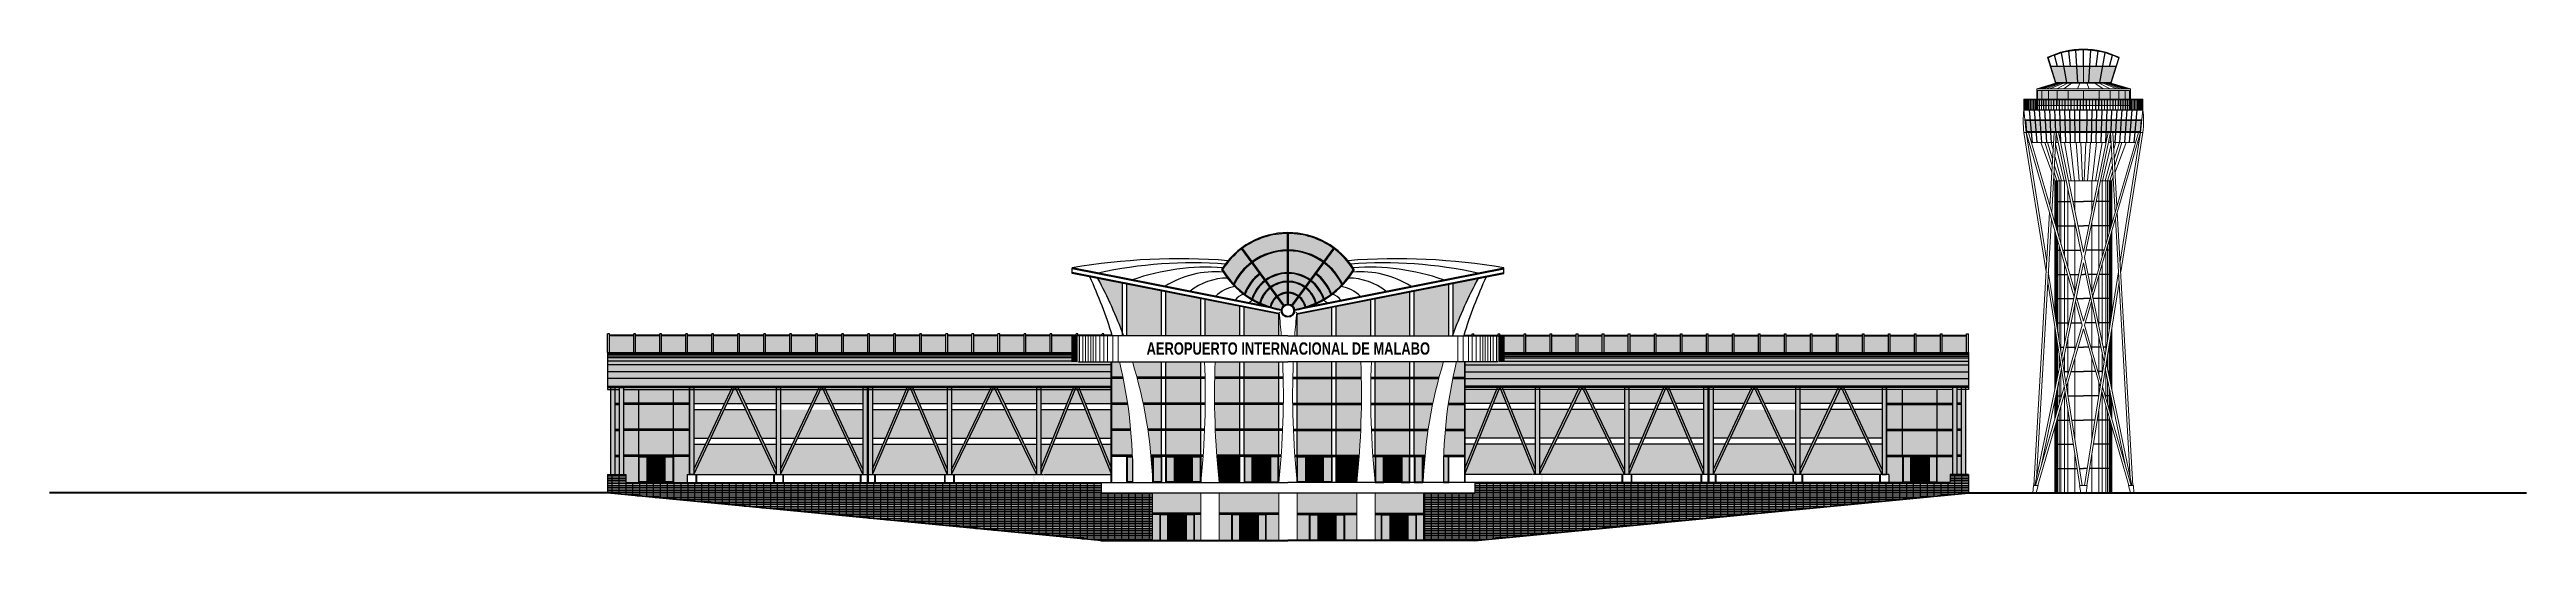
# Model space of a CAD drawing. Header units: metres. Extents: x 2330 to 2661, y 695 to 924.
# Drawn here: x 2375.1 to 2660.7, y 694.7 to 751.4 of the extents above; entities that cross this region are included whole.
import ezdxf

# ---------------------------------------------------------------- set-up
doc = ezdxf.new("R2010")
doc.units = ezdxf.units.M
doc.header["$LTSCALE"] = 20
for name, color, linetype, lineweight in [('ASD 0.70', 141, 'Continuous', 30), ('Aux4', 31, 'Continuous', 20), ('Columns', 30, 'Continuous', 40), ('People', 254, 'Continuous', 13)]:
    doc.layers.add(name, color=color, linetype=linetype, lineweight=lineweight)
doc.layers.add('Tree and Others', color=74, linetype='Continuous')
doc.styles.add('Annotative', font='romans.shx', dxfattribs={"width": 0.75})

msp = doc.modelspace()

# ---------------------------------------------------------------- texts
at = {"layer": 'Tree and Others', "insert": (2501.58, 717.58), "char_height": 1.4216, "width": 32.6274, "attachment_point": 1, "style": 'Annotative'}
msp.add_mtext('{\\fArial|b1|i0|c0|p34;AEROPUERTO INTERNACIONAL DE MALABO}', dxfattribs=at)

# ---------------------------------------------------------------- hatches: boundary and pattern name
h = msp.add_hatch(color=256)
h.set_gradient(color1=(0, 0, 255), color2=(0, 114, 153), tint=1)
h.paths.add_polyline_path([(2513.68, 726.84), (2512.56, 728.37, 0.092066), (2510.36, 725.99, 0.054214), (2511.6, 724.32, -0.118164)])
h.paths.add_polyline_path([(2514.63, 725.54), (2513.74, 726.76, 0.119488), (2511.67, 724.25, 0.041363), (2512.86, 723.19, -0.138813)])
h.paths.add_polyline_path([(2515.22, 724.73), (2514.69, 725.46, 0.140044), (2512.94, 723.13, 0.024134), (2513.72, 722.62, -0.150756)])
h.paths.add_polyline_path([(2515.81, 723.92), (2515.28, 724.65, 0.151898), (2513.81, 722.57, 0.023839), (2514.62, 722.15, -0.161543)])
h.paths.add_polyline_path([(2515.87, 723.84, 0.162524), (2514.71, 722.11, 0.030932), (2515.82, 721.69, -0.171381), (2516.56, 722.89)])
h.paths.add_polyline_path([(2516.62, 722.8, 0.171748), (2515.92, 721.66, 0.032519), (2517.14, 721.39, -0.154784), (2517.36, 721.79)])
h.paths.add_polyline_path([(2517.83, 723.25, 0.152422), (2516.7, 722.87), (2517.44, 721.86, -0.142025), (2517.83, 722)])
h.paths.add_polyline_path([(2517.83, 724.53, 0.154897), (2515.95, 723.9), (2516.64, 722.95, -0.152723), (2517.83, 723.35)])
h.paths.add_polyline_path([(2517.83, 725.53, 0.155803), (2515.36, 724.71), (2515.89, 723.98, -0.155011), (2517.83, 724.63)])
h.paths.add_polyline_path([(2517.83, 728.14, 0.156932), (2513.82, 726.82), (2515.3, 724.79, -0.155871), (2517.83, 725.63)])
h.paths.add_polyline_path([(2517.83, 730.14, 0.157349), (2512.64, 728.43), (2513.76, 726.9, -0.156959), (2517.83, 728.24)])
h = msp.add_hatch(color=256)
h.set_gradient(color1=(0, 0, 255), color2=(0, 114, 153), tint=1)
h.paths.add_polyline_path([(2517.93, 730.14), (2517.93, 728.24, -0.156959), (2522.01, 726.9), (2523.13, 728.43, 0.157349)])
h.paths.add_polyline_path([(2521.95, 726.82, 0.156932), (2517.93, 728.14), (2517.93, 725.63, -0.155871), (2520.47, 724.79)])
h.paths.add_polyline_path([(2522.03, 726.76), (2521.14, 725.54, -0.138813), (2522.91, 723.19, 0.041363), (2524.1, 724.25, 0.119488)])
h.paths.add_polyline_path([(2523.21, 728.37), (2522.09, 726.84, -0.118164), (2524.17, 724.32, 0.054214), (2525.41, 725.99, 0.092066)])
h.paths.add_polyline_path([(2521.08, 725.46), (2520.55, 724.73, -0.150756), (2522.05, 722.62, 0.024134), (2522.83, 723.13, 0.140044)])
h.paths.add_polyline_path([(2520.49, 724.65), (2519.96, 723.92, -0.161543), (2521.15, 722.15, 0.023839), (2521.96, 722.57, 0.151898)])
h.paths.add_polyline_path([(2519.9, 723.84), (2519.21, 722.89, -0.171381), (2519.95, 721.69, 0.030932), (2521.06, 722.11, 0.162524)])
h.paths.add_polyline_path([(2519.07, 722.87, 0.152422), (2517.93, 723.25), (2517.93, 722, -0.142025), (2518.33, 721.86)])
h.paths.add_polyline_path([(2519.82, 723.9, 0.154897), (2517.93, 724.53), (2517.93, 723.35, -0.152723), (2519.13, 722.95)])
h.paths.add_polyline_path([(2520.41, 724.71, 0.155803), (2517.93, 725.53), (2517.93, 724.63, -0.155011), (2519.88, 723.98)])
h.paths.add_polyline_path([(2519.15, 722.8), (2518.41, 721.79, -0.154784), (2518.63, 721.39, 0.032519), (2519.85, 721.66, 0.171748)])
h = msp.add_hatch(color=256)
h.set_gradient(color1=(0, 0, 255), color2=(0, 114, 153), tint=1)
h.paths.add_polyline_path([(2512.82, 721.62), (2516.82, 720.83), (2516.82, 718.35), (2512.82, 718.35)])
h.paths.add_polyline_path([(2508.32, 722.51), (2512.32, 721.72), (2512.32, 718.35), (2508.32, 718.35)])
h.paths.add_polyline_path([(2503.82, 723.4), (2507.82, 722.61), (2507.82, 718.35), (2503.82, 718.35)])
h.paths.add_polyline_path([(2499.32, 724.29), (2503.32, 723.5), (2503.32, 718.35), (2499.32, 718.35)])
h.paths.add_polyline_path([(2495.96, 724.96), (2498.82, 724.39), (2498.82, 718.63, 0.032129)])
h = msp.add_hatch(color=256)
h.set_gradient(color1=(0, 0, 255), color2=(0, 114, 153), tint=1)
h.paths.add_polyline_path([(2522.94, 721.62), (2518.94, 720.83), (2518.94, 718.35), (2522.94, 718.35)])
h.paths.add_polyline_path([(2527.44, 722.51), (2523.44, 721.72), (2523.44, 718.35), (2527.44, 718.35)])
h.paths.add_polyline_path([(2531.94, 723.4), (2527.94, 722.61), (2527.94, 718.35), (2531.94, 718.35)])
h.paths.add_polyline_path([(2536.44, 724.29), (2532.44, 723.5), (2532.44, 718.35), (2536.44, 718.35)])
h.paths.add_polyline_path([(2539.81, 724.96), (2536.94, 724.39), (2536.94, 718.63, -0.032129)])
h = msp.add_hatch(color=256)
h.set_gradient(color1=(0, 0, 255), color2=(0, 114, 153), tint=1)
h.paths.add_polyline_path([(2490.65, 718.35), (2492.99, 718.35), (2492.99, 716.39), (2490.65, 716.39)])
h.paths.add_polyline_path([(2487.65, 718.35), (2490.45, 718.35), (2490.45, 716.39), (2487.65, 716.39)])
h.paths.add_polyline_path([(2484.65, 718.35), (2487.45, 718.35), (2487.45, 716.39), (2484.65, 716.39)])
h.paths.add_polyline_path([(2481.65, 718.35), (2484.45, 718.35), (2484.45, 716.39), (2481.65, 716.39)])
h.paths.add_polyline_path([(2478.65, 718.35), (2481.45, 718.35), (2481.45, 716.39), (2478.65, 716.39)])
h.paths.add_polyline_path([(2475.65, 718.35), (2478.45, 718.35), (2478.45, 716.39), (2475.65, 716.39)])
h.paths.add_polyline_path([(2472.65, 718.35), (2475.45, 718.35), (2475.45, 716.39), (2472.65, 716.39)])
h.paths.add_polyline_path([(2469.65, 718.35), (2472.45, 718.35), (2472.45, 716.39), (2469.65, 716.39)])
h.paths.add_polyline_path([(2466.65, 718.35), (2469.45, 718.35), (2469.45, 716.39), (2466.65, 716.39)])
h.paths.add_polyline_path([(2463.65, 718.35), (2466.45, 718.35), (2466.45, 716.39), (2463.65, 716.39)])
h.paths.add_polyline_path([(2460.65, 718.35), (2463.45, 718.35), (2463.45, 716.39), (2460.65, 716.39)])
h.paths.add_polyline_path([(2457.65, 718.35), (2460.45, 718.35), (2460.45, 716.39), (2457.65, 716.39)])
h.paths.add_polyline_path([(2454.65, 718.35), (2457.45, 718.35), (2457.45, 716.39), (2454.65, 716.39)])
h.paths.add_polyline_path([(2451.65, 718.35), (2454.45, 718.35), (2454.45, 716.39), (2451.65, 716.39)])
h.paths.add_polyline_path([(2448.65, 718.35), (2451.45, 718.35), (2451.45, 716.39), (2448.65, 716.39)])
h.paths.add_polyline_path([(2445.65, 718.35), (2448.45, 718.35), (2448.45, 716.39), (2445.65, 716.39)])
h.paths.add_polyline_path([(2442.65, 718.35), (2445.45, 718.35), (2445.45, 716.39), (2442.65, 716.39)])
h.paths.add_polyline_path([(2439.65, 718.35), (2442.45, 718.35), (2442.45, 716.39), (2439.65, 716.39)])
h = msp.add_hatch(color=256)
h.set_gradient(color1=(0, 0, 255), color2=(0, 114, 153), tint=1)
h.paths.add_polyline_path([(2545.12, 718.35), (2542.78, 718.35), (2542.78, 716.39), (2545.12, 716.39)])
h.paths.add_polyline_path([(2548.12, 718.35), (2545.32, 718.35), (2545.32, 716.39), (2548.12, 716.39)])
h.paths.add_polyline_path([(2551.12, 718.35), (2548.32, 718.35), (2548.32, 716.39), (2551.12, 716.39)])
h.paths.add_polyline_path([(2554.12, 718.35), (2551.32, 718.35), (2551.32, 716.39), (2554.12, 716.39)])
h.paths.add_polyline_path([(2557.12, 718.35), (2554.32, 718.35), (2554.32, 716.39), (2557.12, 716.39)])
h.paths.add_polyline_path([(2560.12, 718.35), (2557.32, 718.35), (2557.32, 716.39), (2560.12, 716.39)])
h.paths.add_polyline_path([(2563.12, 718.35), (2560.32, 718.35), (2560.32, 716.39), (2563.12, 716.39)])
h.paths.add_polyline_path([(2566.12, 718.35), (2563.32, 718.35), (2563.32, 716.39), (2566.12, 716.39)])
h.paths.add_polyline_path([(2569.12, 718.35), (2566.32, 718.35), (2566.32, 716.39), (2569.12, 716.39)])
h.paths.add_polyline_path([(2572.12, 718.35), (2569.32, 718.35), (2569.32, 716.39), (2572.12, 716.39)])
h.paths.add_polyline_path([(2575.12, 718.35), (2572.32, 718.35), (2572.32, 716.39), (2575.12, 716.39)])
h.paths.add_polyline_path([(2578.12, 718.35), (2575.32, 718.35), (2575.32, 716.39), (2578.12, 716.39)])
h.paths.add_polyline_path([(2581.12, 718.35), (2578.32, 718.35), (2578.32, 716.39), (2581.12, 716.39)])
h.paths.add_polyline_path([(2584.12, 718.35), (2581.32, 718.35), (2581.32, 716.39), (2584.12, 716.39)])
h.paths.add_polyline_path([(2587.12, 718.35), (2584.32, 718.35), (2584.32, 716.39), (2587.12, 716.39)])
h.paths.add_polyline_path([(2590.12, 718.35), (2587.32, 718.35), (2587.32, 716.39), (2590.12, 716.39)])
h.paths.add_polyline_path([(2593.12, 718.35), (2590.32, 718.35), (2590.32, 716.39), (2593.12, 716.39)])
h.paths.add_polyline_path([(2596.12, 718.35), (2593.32, 718.35), (2593.32, 716.39), (2596.12, 716.39)])
h = msp.add_hatch(color=256)
h.set_gradient(color1=(0, 0, 255), color2=(0, 114, 153), tint=1)
h.paths.add_polyline_path([(2512.82, 715.35), (2516.82, 715.35), (2516.82, 713.57), (2512.82, 713.57)])
h.paths.add_polyline_path([(2509.5, 715.35), (2512.32, 715.35), (2512.32, 713.57), (2509.44, 713.57, -0.004622)])
h.paths.add_polyline_path([(2512.82, 713.42), (2516.82, 713.42), (2516.82, 710.57), (2512.82, 710.57)])
h.paths.add_polyline_path([(2509.44, 713.42), (2512.32, 713.42), (2512.32, 710.57), (2509.42, 710.57, -0.007386)])
h.paths.add_polyline_path([(2509.43, 710.42), (2512.32, 710.42), (2512.32, 707.57), (2509.5, 707.57, -0.007389)])
h.paths.add_polyline_path([(2512.82, 710.42), (2516.82, 710.42), (2516.82, 707.57), (2512.82, 707.57)])
h.paths.add_polyline_path([(2512.82, 707.42), (2516.82, 707.42), (2516.82, 704.57), (2512.82, 704.57)])
h.paths.add_polyline_path([(2509.51, 707.42), (2512.32, 707.42), (2512.32, 704.57), (2509.67, 704.57, -0.007398)])
h.paths.add_polyline_path([(2503.82, 707.42), (2507.82, 707.42), (2507.82, 704.57), (2503.82, 704.57)])
h.paths.add_polyline_path([(2503.82, 710.42), (2507.82, 710.42), (2507.82, 707.57), (2503.82, 707.57)])
h.paths.add_polyline_path([(2503.82, 713.42), (2507.82, 713.42), (2507.82, 710.57), (2503.82, 710.57)])
h.paths.add_polyline_path([(2503.82, 715.35), (2507.82, 715.35), (2507.82, 713.57), (2503.82, 713.57)])
h.paths.add_polyline_path([(2499.94, 715.35), (2503.32, 715.35), (2503.32, 713.57), (2500.46, 713.57, 0.008568)])
h.paths.add_polyline_path([(2500.5, 713.42), (2503.32, 713.42), (2503.32, 710.57), (2501.17, 710.57, 0.013531)])
h.paths.add_polyline_path([(2501.2, 710.42), (2503.32, 710.42), (2503.32, 707.57), (2501.71, 707.57, 0.013373)])
h.paths.add_polyline_path([(2501.73, 707.42), (2503.32, 707.42), (2503.32, 704.57), (2502.08, 704.57, 0.013261)])
h.paths.add_polyline_path([(2497.54, 707.42), (2499.76, 707.42, -0.013423), (2499.93, 704.57), (2497.54, 704.57)])
h.paths.add_polyline_path([(2497.54, 710.42), (2499.41, 710.42, -0.013491), (2499.74, 707.57), (2497.54, 707.57)])
h.paths.add_polyline_path([(2497.54, 713.42), (2498.88, 713.42, -0.013604), (2499.39, 710.57), (2497.54, 710.57)])
h.paths.add_polyline_path([(2497.54, 715.35), (2498.45, 715.35, -0.00859), (2498.85, 713.57), (2497.54, 713.57)])
h = msp.add_hatch(color=256)
h.set_gradient(color1=(0, 0, 255), color2=(0, 114, 153), tint=1)
h.paths.add_polyline_path([(2522.94, 715.35), (2518.94, 715.35), (2518.94, 713.57), (2522.94, 713.57)])
h.paths.add_polyline_path([(2526.27, 715.35), (2523.44, 715.35), (2523.44, 713.57), (2526.33, 713.57, 0.004622)])
h.paths.add_polyline_path([(2522.94, 713.42), (2518.94, 713.42), (2518.94, 710.57), (2522.94, 710.57)])
h.paths.add_polyline_path([(2526.33, 713.42), (2523.44, 713.42), (2523.44, 710.57), (2526.35, 710.57, 0.007386)])
h.paths.add_polyline_path([(2526.34, 710.42), (2523.44, 710.42), (2523.44, 707.57), (2526.27, 707.57, 0.007389)])
h.paths.add_polyline_path([(2522.94, 710.42), (2518.94, 710.42), (2518.94, 707.57), (2522.94, 707.57)])
h.paths.add_polyline_path([(2522.94, 707.42), (2518.94, 707.42), (2518.94, 704.57), (2522.94, 704.57)])
h.paths.add_polyline_path([(2526.26, 707.42), (2523.44, 707.42), (2523.44, 704.57), (2526.1, 704.57, 0.007398)])
h.paths.add_polyline_path([(2531.94, 707.42), (2527.94, 707.42), (2527.94, 704.57), (2531.94, 704.57)])
h.paths.add_polyline_path([(2531.94, 710.42), (2527.94, 710.42), (2527.94, 707.57), (2531.94, 707.57)])
h.paths.add_polyline_path([(2531.94, 713.42), (2527.94, 713.42), (2527.94, 710.57), (2531.94, 710.57)])
h.paths.add_polyline_path([(2531.94, 715.35), (2527.94, 715.35), (2527.94, 713.57), (2531.94, 713.57)])
h.paths.add_polyline_path([(2535.83, 715.35), (2532.44, 715.35), (2532.44, 713.57), (2535.31, 713.57, -0.008568)])
h.paths.add_polyline_path([(2535.27, 713.42), (2532.44, 713.42), (2532.44, 710.57), (2534.6, 710.57, -0.013531)])
h.paths.add_polyline_path([(2534.57, 710.42), (2532.44, 710.42), (2532.44, 707.57), (2534.06, 707.57, -0.013373)])
h.paths.add_polyline_path([(2534.04, 707.42), (2532.44, 707.42), (2532.44, 704.57), (2533.69, 704.57, -0.013261)])
h.paths.add_polyline_path([(2538.23, 707.42), (2536.01, 707.42, 0.013423), (2535.84, 704.57), (2538.23, 704.57)])
h.paths.add_polyline_path([(2538.23, 710.42), (2536.36, 710.42, 0.013491), (2536.03, 707.57), (2538.23, 707.57)])
h.paths.add_polyline_path([(2538.23, 713.42), (2536.89, 713.42, 0.013604), (2536.38, 710.57), (2538.23, 710.57)])
h.paths.add_polyline_path([(2538.23, 715.35), (2537.32, 715.35, 0.00859), (2536.92, 713.57), (2538.23, 713.57)])
h = msp.add_hatch(color=256)
h.set_gradient(color1=(0, 0, 255), color2=(0, 114, 153), tint=1)
h.paths.add_polyline_path([(2447.03, 712.13), (2448.88, 712.13), (2448.88, 710.57), (2447.03, 710.57)])
h.paths.add_polyline_path([(2443.03, 712.13), (2447.03, 712.13), (2447.03, 710.57), (2443.03, 710.57)])
h.paths.add_polyline_path([(2447.03, 710.42), (2448.88, 710.42), (2448.88, 707.57), (2447.03, 707.57)])
h.paths.add_polyline_path([(2443.03, 710.42), (2447.03, 710.42), (2447.03, 707.57), (2443.03, 707.57)])
h.paths.add_polyline_path([(2447.03, 707.42), (2448.88, 707.42), (2448.88, 704.57), (2447.03, 704.57)])
h.paths.add_polyline_path([(2443.03, 707.42), (2447.03, 707.42), (2447.03, 704.57), (2443.03, 704.57)])
h.paths.add_polyline_path([(2441.26, 707.42), (2443.03, 707.42), (2443.03, 704.57), (2441.26, 704.57)])
h.paths.add_polyline_path([(2441.26, 710.42), (2443.03, 710.42), (2443.03, 707.57), (2441.26, 707.57)])
h.paths.add_polyline_path([(2441.26, 712.13), (2443.03, 712.13), (2443.03, 710.57), (2441.26, 710.57)])
h.paths.add_polyline_path([(2440.26, 712.13), (2440.76, 712.13), (2440.76, 710.57), (2440.26, 710.57)])
h.paths.add_polyline_path([(2440.26, 710.42), (2440.76, 710.42), (2440.76, 707.57), (2440.26, 707.57)])
h.paths.add_polyline_path([(2440.26, 707.42), (2440.76, 707.42), (2440.76, 704.57), (2440.26, 704.57)])
h.paths.add_polyline_path([(2440.26, 704.42), (2440.76, 704.42), (2440.76, 702.32), (2440.26, 702.32)])
h.paths.add_polyline_path([(2441.26, 704.42), (2443.03, 704.42), (2443.03, 701.42), (2441.56, 701.42), (2441.56, 702.32), (2441.26, 702.32)])
h.paths.add_polyline_path([(2447.03, 704.42), (2448.88, 704.42), (2448.88, 702.32), (2448.63, 702.32), (2448.63, 701.42), (2447.03, 701.42)])
h = msp.add_hatch(color=256)
h.set_gradient(color1=(0, 0, 255), color2=(0, 114, 153), tint=1)
h.paths.add_polyline_path([(2588.74, 712.13), (2586.89, 712.13), (2586.89, 710.57), (2588.74, 710.57)])
h.paths.add_polyline_path([(2592.74, 712.13), (2588.74, 712.13), (2588.74, 710.57), (2592.74, 710.57)])
h.paths.add_polyline_path([(2588.74, 710.42), (2586.89, 710.42), (2586.89, 707.57), (2588.74, 707.57)])
h.paths.add_polyline_path([(2592.74, 710.42), (2588.74, 710.42), (2588.74, 707.57), (2592.74, 707.57)])
h.paths.add_polyline_path([(2588.74, 707.42), (2586.89, 707.42), (2586.89, 704.57), (2588.74, 704.57)])
h.paths.add_polyline_path([(2592.74, 707.42), (2588.74, 707.42), (2588.74, 704.57), (2592.74, 704.57)])
h.paths.add_polyline_path([(2594.51, 707.42), (2592.74, 707.42), (2592.74, 704.57), (2594.51, 704.57)])
h.paths.add_polyline_path([(2594.51, 710.42), (2592.74, 710.42), (2592.74, 707.57), (2594.51, 707.57)])
h.paths.add_polyline_path([(2594.51, 712.13), (2592.74, 712.13), (2592.74, 710.57), (2594.51, 710.57)])
h.paths.add_polyline_path([(2595.51, 712.13), (2595.01, 712.13), (2595.01, 710.57), (2595.51, 710.57)])
h.paths.add_polyline_path([(2595.51, 710.42), (2595.01, 710.42), (2595.01, 707.57), (2595.51, 707.57)])
h.paths.add_polyline_path([(2595.51, 707.42), (2595.01, 707.42), (2595.01, 704.57), (2595.51, 704.57)])
h.paths.add_polyline_path([(2595.51, 704.42), (2595.01, 704.42), (2595.01, 702.32), (2595.51, 702.32)])
h.paths.add_polyline_path([(2594.51, 704.42), (2592.74, 704.42), (2592.74, 701.42), (2594.21, 701.42), (2594.21, 702.32), (2594.51, 702.32)])
h.paths.add_polyline_path([(2588.74, 704.42), (2586.89, 704.42), (2586.89, 702.32), (2587.14, 702.32), (2587.14, 701.42), (2588.74, 701.42)])
h = msp.add_hatch(color=256)
h.set_gradient(color1=(0, 0, 255), color2=(0, 114, 153), tint=1)
h.paths.add_polyline_path([(2443.08, 704.37), (2443.98, 704.37), (2443.98, 701.47), (2443.08, 701.47)])
h.paths.add_polyline_path([(2446.08, 704.37), (2446.98, 704.37), (2446.98, 701.47), (2446.08, 701.47)])
h = msp.add_hatch(color=256)
h.set_gradient(color1=(0, 0, 255), color2=(0, 114, 153), tint=1)
h.paths.add_polyline_path([(2444.03, 704.42), (2446.03, 704.42), (2446.03, 701.42), (2444.03, 701.42)])
h = msp.add_hatch(color=256)
h.set_gradient(color1=(0, 0, 255), color2=(0, 114, 153), tint=1)
h.paths.add_polyline_path([(2502.37, 704.37), (2503.27, 704.37), (2503.27, 701.47), (2502.37, 701.47)])
edge = h.paths.add_edge_path()
edge.add_arc((2446.77, 702.78), 53.19, -1.4084, 1.7159, ccw=False)
edge.add_line((2499.94, 701.47), (2499.37, 701.47))
edge.add_line((2499.37, 701.47), (2499.37, 704.37))
edge.add_line((2499.37, 704.37), (2499.94, 704.37))
h = msp.add_hatch(color=256)
h.set_gradient(color1=(0, 0, 255), color2=(0, 114, 153), tint=1)
edge = h.paths.add_edge_path()
edge.add_arc((2448.19, 699.51), 54.13, 2.0228, 5.2051, ccw=False)
edge.add_line((2502.28, 701.42), (2502.32, 701.42))
edge.add_line((2502.32, 701.42), (2502.32, 704.42))
edge.add_line((2502.32, 704.42), (2502.09, 704.42))
h = msp.add_hatch(color=256)
h.set_gradient(color1=(0, 0, 255), color2=(0, 114, 153), tint=1)
h.paths.add_polyline_path([(2503.87, 704.37), (2504.77, 704.37), (2504.77, 701.47), (2503.87, 701.47)])
h.paths.add_polyline_path([(2506.87, 704.37), (2507.77, 704.37), (2507.77, 701.47), (2506.87, 701.47)])
h = msp.add_hatch(color=256)
h.set_gradient(color1=(0, 0, 255), color2=(0, 114, 153), tint=1)
h.paths.add_polyline_path([(2504.82, 704.42), (2506.82, 704.42), (2506.82, 701.42), (2504.82, 701.42)])
h = msp.add_hatch(color=256)
h.set_gradient(color1=(0, 0, 255), color2=(0, 114, 153), tint=1)
edge = h.paths.add_edge_path()
edge.add_arc((2605.89, 711.46), 96.47, 184.1869, 185.9758, ccw=False)
edge.add_line((2509.68, 704.42), (2511.32, 704.42))
edge.add_line((2511.32, 704.42), (2511.32, 701.42))
edge.add_line((2511.32, 701.42), (2509.94, 701.42))
h = msp.add_hatch(color=256)
h.set_gradient(color1=(0, 0, 255), color2=(0, 114, 153), tint=1)
h.paths.add_polyline_path([(2512.27, 704.37), (2511.37, 704.37), (2511.37, 701.47), (2512.27, 701.47)])
h = msp.add_hatch(color=256)
h.set_gradient(color1=(0, 0, 255), color2=(0, 114, 153), tint=1)
h.paths.add_polyline_path([(2516.77, 704.37), (2515.87, 704.37), (2515.87, 701.47), (2516.77, 701.47)])
h.paths.add_polyline_path([(2513.77, 704.37), (2512.87, 704.37), (2512.87, 701.47), (2513.77, 701.47)])
h = msp.add_hatch(color=256)
h.set_gradient(color1=(0, 0, 255), color2=(0, 114, 153), tint=1)
h.paths.add_polyline_path([(2515.82, 704.42), (2513.82, 704.42), (2513.82, 701.42), (2515.82, 701.42)])
h = msp.add_hatch(color=256)
h.set_gradient(color1=(0, 0, 255), color2=(0, 114, 153), tint=1)
h.paths.add_polyline_path([(2518.99, 704.37), (2519.89, 704.37), (2519.89, 701.47), (2518.99, 701.47)])
h.paths.add_polyline_path([(2521.99, 704.37), (2522.89, 704.37), (2522.89, 701.47), (2521.99, 701.47)])
h = msp.add_hatch(color=256)
h.set_gradient(color1=(0, 0, 255), color2=(0, 114, 153), tint=1)
h.paths.add_polyline_path([(2519.94, 704.42), (2521.94, 704.42), (2521.94, 701.42), (2519.94, 701.42)])
h = msp.add_hatch(color=256)
h.set_gradient(color1=(0, 0, 255), color2=(0, 114, 153), tint=1)
h.paths.add_polyline_path([(2523.49, 704.37), (2524.39, 704.37), (2524.39, 701.47), (2523.49, 701.47)])
h = msp.add_hatch(color=256)
h.set_gradient(color1=(0, 0, 255), color2=(0, 114, 153), tint=1)
edge = h.paths.add_edge_path()
edge.add_arc((2429.88, 711.46), 96.47, 354.0242, 355.8131)
edge.add_line((2526.09, 704.42), (2524.44, 704.42))
edge.add_line((2524.44, 704.42), (2524.44, 701.42))
edge.add_line((2524.44, 701.42), (2525.82, 701.42))
h = msp.add_hatch(color=256)
h.set_gradient(color1=(0, 0, 255), color2=(0, 114, 153), tint=1)
h.paths.add_polyline_path([(2531.89, 704.37), (2530.99, 704.37), (2530.99, 701.47), (2531.89, 701.47)])
h.paths.add_polyline_path([(2528.89, 704.37), (2527.99, 704.37), (2527.99, 701.47), (2528.89, 701.47)])
h = msp.add_hatch(color=256)
h.set_gradient(color1=(0, 0, 255), color2=(0, 114, 153), tint=1)
h.paths.add_polyline_path([(2530.94, 704.42), (2528.94, 704.42), (2528.94, 701.42), (2530.94, 701.42)])
h = msp.add_hatch(color=256)
h.set_gradient(color1=(0, 0, 255), color2=(0, 114, 153), tint=1)
h.paths.add_polyline_path([(2533.39, 704.37), (2532.49, 704.37), (2532.49, 701.47), (2533.39, 701.47)])
edge = h.paths.add_edge_path()
edge.add_arc((2589, 702.78), 53.19, 178.2841, 181.4084)
edge.add_line((2535.83, 701.47), (2536.39, 701.47))
edge.add_line((2536.39, 701.47), (2536.39, 704.37))
edge.add_line((2536.39, 704.37), (2535.83, 704.37))
h = msp.add_hatch(color=256)
h.set_gradient(color1=(0, 0, 255), color2=(0, 114, 153), tint=1)
edge = h.paths.add_edge_path()
edge.add_arc((2587.58, 699.51), 54.13, 174.7949, 177.9772)
edge.add_line((2533.49, 701.42), (2533.44, 701.42))
edge.add_line((2533.44, 701.42), (2533.44, 704.42))
edge.add_line((2533.44, 704.42), (2533.68, 704.42))
h = msp.add_hatch(color=256)
h.set_gradient(color1=(0, 0, 255), color2=(0, 114, 153), tint=1)
h.paths.add_polyline_path([(2592.69, 704.37), (2591.79, 704.37), (2591.79, 701.47), (2592.69, 701.47)])
h.paths.add_polyline_path([(2589.69, 704.37), (2588.79, 704.37), (2588.79, 701.47), (2589.69, 701.47)])
h = msp.add_hatch(color=256)
h.set_gradient(color1=(0, 0, 255), color2=(0, 114, 153), tint=1)
h.paths.add_polyline_path([(2591.74, 704.42), (2589.74, 704.42), (2589.74, 701.42), (2591.74, 701.42)])
h = msp.add_hatch(color=256)
h.set_gradient(color1=(0, 0, 255), color2=(0, 114, 153), tint=1)
h.paths.add_polyline_path([(2509.94, 700.22), (2516.82, 700.22), (2516.82, 697.87), (2509.94, 697.87)])
h.paths.add_polyline_path([(2515.38, 697.72), (2516.82, 697.72), (2516.82, 694.72), (2515.38, 694.72)])
h.paths.add_polyline_path([(2509.94, 697.72), (2511.38, 697.72), (2511.38, 694.72), (2509.94, 694.72)])
h.paths.add_polyline_path([(2507.1, 697.72), (2507.82, 697.72), (2507.82, 694.72), (2507.1, 694.72)])
h.paths.add_polyline_path([(2502.28, 700.22), (2507.82, 700.22), (2507.82, 697.87), (2502.28, 697.87)])
h.paths.add_polyline_path([(2502.28, 697.72), (2503.1, 697.72), (2503.1, 694.72), (2502.28, 694.72)])
h = msp.add_hatch(color=256)
h.set_gradient(color1=(0, 0, 255), color2=(0, 114, 153), tint=1)
h.paths.add_polyline_path([(2525.82, 700.22), (2518.94, 700.22), (2518.94, 697.87), (2525.82, 697.87)])
h.paths.add_polyline_path([(2520.38, 697.72), (2518.94, 697.72), (2518.94, 694.72), (2520.38, 694.72)])
h.paths.add_polyline_path([(2525.82, 697.72), (2524.38, 697.72), (2524.38, 694.72), (2525.82, 694.72)])
h.paths.add_polyline_path([(2528.67, 697.72), (2527.94, 697.72), (2527.94, 694.72), (2528.67, 694.72)])
h.paths.add_polyline_path([(2533.49, 700.22), (2527.94, 700.22), (2527.94, 697.87), (2533.49, 697.87)])
h.paths.add_polyline_path([(2533.49, 697.72), (2532.67, 697.72), (2532.67, 694.72), (2533.49, 694.72)])
h = msp.add_hatch(color=256)
h.set_gradient(color1=(0, 0, 255), color2=(0, 114, 153), tint=1)
h.paths.add_polyline_path([(2507.05, 697.67), (2506.15, 697.67), (2506.15, 694.77), (2507.05, 694.77)])
h.paths.add_polyline_path([(2504.05, 697.67), (2503.15, 697.67), (2503.15, 694.77), (2504.05, 694.77)])
h = msp.add_hatch(color=256)
h.set_gradient(color1=(0, 0, 255), color2=(0, 114, 153), tint=1)
h.paths.add_polyline_path([(2506.1, 697.72), (2504.1, 697.72), (2504.1, 694.72), (2506.1, 694.72)])
h = msp.add_hatch(color=256)
h.set_gradient(color1=(0, 0, 255), color2=(0, 114, 153), tint=1)
h.paths.add_polyline_path([(2515.33, 697.67), (2514.43, 697.67), (2514.43, 694.77), (2515.33, 694.77)])
h.paths.add_polyline_path([(2512.33, 697.67), (2511.43, 697.67), (2511.43, 694.77), (2512.33, 694.77)])
h = msp.add_hatch(color=256)
h.set_gradient(color1=(0, 0, 255), color2=(0, 114, 153), tint=1)
h.paths.add_polyline_path([(2514.38, 697.72), (2512.38, 697.72), (2512.38, 694.72), (2514.38, 694.72)])
h = msp.add_hatch(color=256)
h.set_gradient(color1=(0, 0, 255), color2=(0, 114, 153), tint=1)
h.paths.add_polyline_path([(2520.43, 697.67), (2521.33, 697.67), (2521.33, 694.77), (2520.43, 694.77)])
h.paths.add_polyline_path([(2523.43, 697.67), (2524.33, 697.67), (2524.33, 694.77), (2523.43, 694.77)])
h = msp.add_hatch(color=256)
h.set_gradient(color1=(0, 0, 255), color2=(0, 114, 153), tint=1)
h.paths.add_polyline_path([(2521.38, 697.72), (2523.38, 697.72), (2523.38, 694.72), (2521.38, 694.72)])
h = msp.add_hatch(color=256)
h.set_gradient(color1=(0, 0, 255), color2=(0, 114, 153), tint=1)
h.paths.add_polyline_path([(2528.72, 697.67), (2529.62, 697.67), (2529.62, 694.77), (2528.72, 694.77)])
h.paths.add_polyline_path([(2531.72, 697.67), (2532.62, 697.67), (2532.62, 694.77), (2531.72, 694.77)])
h = msp.add_hatch(color=256)
h.set_gradient(color1=(0, 0, 255), color2=(0, 114, 153), tint=1)
h.paths.add_polyline_path([(2529.67, 697.72), (2531.67, 697.72), (2531.67, 694.72), (2529.67, 694.72)])
at = {"layer": 'Tree and Others', "lineweight": 9}
h = msp.add_hatch(color=256, dxfattribs=at)
h.set_gradient(color1=(33, 181, 169), one_color=1, tint=1)
h.paths.add_polyline_path([(2607.35, 749.4), (2605.83, 749.4), (2606.42, 747.55), (2607.69, 747.55)])
h.paths.add_polyline_path([(2608.85, 749.4), (2607.35, 749.4), (2607.69, 747.55), (2608.96, 747.55)])
h.paths.add_polyline_path([(2609.58, 749.4), (2608.85, 749.4), (2608.96, 747.55), (2609.58, 747.55)])
h = msp.add_hatch(color=256, dxfattribs=at)
h.set_gradient(color1=(33, 181, 169), rotation=180, one_color=1, tint=1)
h.paths.add_polyline_path([(2611.82, 749.4), (2613.34, 749.4), (2612.75, 747.55), (2611.48, 747.55)])
h.paths.add_polyline_path([(2610.32, 749.4), (2611.82, 749.4), (2611.48, 747.55), (2610.21, 747.55)])
h.paths.add_polyline_path([(2609.58, 749.4), (2610.32, 749.4), (2610.21, 747.55), (2609.58, 747.55)])
at = {"layer": 'Tree and Others'}
h = msp.add_hatch(color=256, dxfattribs=at)
h.set_gradient(color1=(164, 161, 106), color2=(238, 237, 227), rotation=180, tint=1, name='CYLINDER')
h.paths.add_polyline_path([(2604.81, 746.62), (2604.31, 746.62), (2604.31, 745.62), (2604.81, 745.62)])
h.paths.add_polyline_path([(2605.56, 746.62), (2604.81, 746.62), (2604.81, 745.62), (2605.56, 745.62)])
h.paths.add_polyline_path([(2606.56, 746.62), (2605.56, 746.62), (2605.56, 745.62), (2606.56, 745.62)])
h.paths.add_polyline_path([(2607.81, 746.62), (2606.56, 746.62), (2606.56, 745.62), (2607.81, 745.62)])
h.paths.add_polyline_path([(2609.61, 746.62), (2607.81, 746.62), (2607.81, 745.62), (2609.61, 745.62)])
h.paths.add_polyline_path([(2611.41, 746.62), (2609.61, 746.62), (2609.61, 745.62), (2611.41, 745.62)])
h.paths.add_polyline_path([(2612.66, 746.62), (2611.41, 746.62), (2611.41, 745.62), (2612.66, 745.62)])
h.paths.add_polyline_path([(2613.66, 746.62), (2612.66, 746.62), (2612.66, 745.62), (2613.66, 745.62)])
h.paths.add_polyline_path([(2614.41, 746.62), (2613.66, 746.62), (2613.66, 745.62), (2614.41, 745.62)])
h.paths.add_polyline_path([(2614.91, 746.62), (2614.41, 746.62), (2614.41, 745.62), (2614.91, 745.62)])
h.paths.add_polyline_path([(2614.91, 745.57), (2614.9, 745.57), (2614.9, 744.92), (2614.91, 744.92)])
h.paths.add_polyline_path([(2614.87, 745.57), (2614.66, 745.57), (2614.66, 744.92), (2614.87, 744.92)])
h.paths.add_polyline_path([(2614.64, 745.57), (2614.42, 745.57), (2614.42, 744.92), (2614.64, 744.92)])
h.paths.add_polyline_path([(2614.39, 745.57), (2614.16, 745.57), (2614.16, 744.92), (2614.39, 744.92)])
h.paths.add_polyline_path([(2614.13, 745.57), (2613.88, 745.57), (2613.88, 744.92), (2614.13, 744.92)])
h.paths.add_polyline_path([(2613.86, 745.57), (2613.66, 745.57), (2613.66, 744.92), (2613.86, 744.92)])
h.paths.add_polyline_path([(2613.66, 745.57), (2613.6, 745.57), (2613.6, 744.92), (2613.66, 744.92)])
h.paths.add_polyline_path([(2613.58, 745.57), (2613.3, 745.57), (2613.3, 744.92), (2613.58, 744.92)])
h.paths.add_polyline_path([(2613.28, 745.57), (2613, 745.57), (2613, 744.92), (2613.28, 744.92)])
h.paths.add_polyline_path([(2612.97, 745.57), (2612.68, 745.57), (2612.68, 744.92), (2612.97, 744.92)])
h.paths.add_polyline_path([(2612.66, 745.57), (2612.36, 745.57), (2612.36, 744.92), (2612.66, 744.92)])
h.paths.add_polyline_path([(2612.34, 745.57), (2612.03, 745.57), (2612.03, 744.92), (2612.34, 744.92)])
h.paths.add_polyline_path([(2612, 745.57), (2611.69, 745.57), (2611.69, 744.92), (2612, 744.92)])
h.paths.add_polyline_path([(2611.67, 745.57), (2611.41, 745.57), (2611.41, 744.92), (2611.67, 744.92)])
h.paths.add_polyline_path([(2611.41, 745.57), (2611.35, 745.57), (2611.35, 744.92), (2611.41, 744.92)])
h.paths.add_polyline_path([(2611.32, 745.57), (2611, 745.57), (2611, 744.92), (2611.32, 744.92)])
h.paths.add_polyline_path([(2610.97, 745.57), (2610.65, 745.57), (2610.65, 744.92), (2610.97, 744.92)])
h.paths.add_polyline_path([(2610.62, 745.57), (2610.29, 745.57), (2610.29, 744.92), (2610.62, 744.92)])
h.paths.add_polyline_path([(2610.27, 745.57), (2609.93, 745.57), (2609.93, 744.92), (2610.27, 744.92)])
h.paths.add_polyline_path([(2609.91, 745.57), (2609.61, 745.57), (2609.61, 744.92), (2609.91, 744.92)])
h.paths.add_polyline_path([(2609.56, 745.57), (2609.24, 745.57), (2609.24, 744.92), (2609.56, 744.92)])
h.paths.add_polyline_path([(2609.22, 745.57), (2608.89, 745.57), (2608.89, 744.92), (2609.22, 744.92)])
h.paths.add_polyline_path([(2608.86, 745.57), (2608.53, 745.57), (2608.53, 744.92), (2608.86, 744.92)])
h.paths.add_polyline_path([(2609.61, 745.57), (2609.59, 745.57), (2609.59, 744.92), (2609.61, 744.92)])
h.paths.add_polyline_path([(2608.51, 745.57), (2608.18, 745.57), (2608.18, 744.92), (2608.51, 744.92)])
h.paths.add_polyline_path([(2608.15, 745.57), (2607.83, 745.57), (2607.83, 744.92), (2608.15, 744.92)])
h.paths.add_polyline_path([(2607.81, 745.57), (2607.49, 745.57), (2607.49, 744.92), (2607.81, 744.92)])
h.paths.add_polyline_path([(2607.46, 745.57), (2607.15, 745.57), (2607.15, 744.92), (2607.46, 744.92)])
h.paths.add_polyline_path([(2607.12, 745.57), (2606.82, 745.57), (2606.82, 744.92), (2607.12, 744.92)])
h.paths.add_polyline_path([(2606.79, 745.57), (2606.56, 745.57), (2606.56, 744.92), (2606.79, 744.92)])
h.paths.add_polyline_path([(2606.56, 745.57), (2606.49, 745.57), (2606.49, 744.92), (2606.56, 744.92)])
h.paths.add_polyline_path([(2606.47, 745.57), (2606.18, 745.57), (2606.18, 744.92), (2606.47, 744.92)])
h.paths.add_polyline_path([(2606.15, 745.57), (2605.87, 745.57), (2605.87, 744.92), (2606.15, 744.92)])
h.paths.add_polyline_path([(2605.85, 745.57), (2605.58, 745.57), (2605.58, 744.92), (2605.85, 744.92)])
h.paths.add_polyline_path([(2605.55, 745.57), (2605.29, 745.57), (2605.29, 744.92), (2605.55, 744.92)])
h.paths.add_polyline_path([(2605.27, 745.57), (2605.02, 745.57), (2605.02, 744.92), (2605.27, 744.92)])
h.paths.add_polyline_path([(2605, 745.57), (2604.81, 745.57), (2604.81, 744.92), (2605, 744.92)])
h.paths.add_polyline_path([(2604.81, 745.57), (2604.76, 745.57), (2604.76, 744.92), (2604.81, 744.92)])
h.paths.add_polyline_path([(2604.74, 745.57), (2604.51, 745.57), (2604.51, 744.92), (2604.74, 744.92)])
h.paths.add_polyline_path([(2604.49, 745.57), (2604.31, 745.57), (2604.31, 744.92), (2604.49, 744.92)])
h = msp.add_hatch(color=256, dxfattribs=at)
h.set_gradient(color1=(33, 181, 169), rotation=180, one_color=1, tint=1, name='CYLINDER')
h.paths.add_polyline_path([(2616.25, 743.16), (2602.92, 743.16), (2603.04, 741.85), (2616.13, 741.85)])
h = msp.add_hatch(color=256, dxfattribs=at)
h.set_gradient(color1=(150, 154, 141), color2=(230, 234, 234), rotation=90, tint=1, name='INVCYLINDER')
h.paths.add_polyline_path([(2497.54, 715.35), (2497.54, 712.54), (2439.45, 712.54), (2439.45, 716.39), (2492.99, 716.39), (2492.99, 715.35)])
h = msp.add_hatch(color=256, dxfattribs=at)
h.set_gradient(color1=(150, 154, 141), color2=(230, 234, 234), rotation=90, tint=1, name='INVCYLINDER')
h.paths.add_polyline_path([(2538.23, 715.35), (2538.23, 712.54), (2596.32, 712.54), (2596.32, 716.39), (2542.78, 716.39), (2542.78, 715.35)])
h = msp.add_hatch(color=256, dxfattribs=at)
h.set_gradient(color1=(150, 154, 141), color2=(230, 234, 234), tint=1, name='CYLINDER')
h.paths.add_polyline_path([(2440.26, 712.44), (2439.76, 712.44), (2439.76, 702.32), (2440.26, 702.32)])
h = msp.add_hatch(color=256, dxfattribs=at)
h.set_gradient(color1=(150, 154, 141), color2=(230, 234, 234), tint=1, name='CYLINDER')
h.paths.add_polyline_path([(2441.26, 712.44), (2440.76, 712.44), (2440.76, 702.32), (2441.26, 702.32)])
h = msp.add_hatch(color=256, dxfattribs=at)
h.set_gradient(color1=(150, 154, 141), color2=(230, 234, 234), tint=1, name='CYLINDER')
h.paths.add_polyline_path([(2449.38, 712.44), (2448.88, 712.44), (2448.88, 702.32), (2449.38, 702.32)])
h = msp.add_hatch(color=256, dxfattribs=at)
h.set_gradient(color1=(150, 154, 141), color2=(230, 234, 234), tint=1, name='CYLINDER')
h.paths.add_polyline_path([(2454.13, 712.44), (2453.86, 712.44), (2449.38, 702.91), (2449.38, 702.32)])
h = msp.add_hatch(color=256, dxfattribs=at)
h.set_gradient(color1=(42, 167, 148), color2=(192, 246, 244), tint=1)
h.paths.add_polyline_path([(2452.63, 709.82), (2449.38, 709.82), (2449.38, 706.52), (2451.08, 706.52)])
h.paths.add_polyline_path([(2453.71, 712.13), (2449.38, 712.13), (2449.38, 710.52), (2452.96, 710.52)])
h.paths.add_polyline_path([(2454.28, 712.13), (2453.99, 712.13), (2453.23, 710.52), (2455.03, 710.52)])
h.paths.add_polyline_path([(2455.36, 709.82), (2452.9, 709.82), (2451.35, 706.52), (2456.91, 706.52)])
h.paths.add_polyline_path([(2457.24, 705.82), (2451.03, 705.82), (2449.38, 702.32), (2449.38, 702.32), (2449.63, 702.32), (2449.63, 701.42), (2449.68, 701.42), (2449.68, 702.32), (2458.58, 702.32), (2458.58, 701.42), (2458.63, 701.42), (2458.63, 702.32), (2458.88, 702.32)])
h.paths.add_polyline_path([(2450.75, 705.82), (2449.38, 705.82), (2449.38, 702.91)])
h.paths.add_polyline_path([(2458.88, 705.82), (2457.52, 705.82), (2458.88, 702.91)], flags=17)
h.paths.add_polyline_path([(2458.88, 709.82), (2455.64, 709.82), (2457.19, 706.52), (2458.88, 706.52)])
h.paths.add_polyline_path([(2458.88, 712.13), (2454.55, 712.13), (2455.31, 710.52), (2458.88, 710.52)])
h.paths.add_polyline_path([(2463.71, 712.13), (2459.38, 712.13), (2459.38, 710.52), (2462.96, 710.52)])
h.paths.add_polyline_path([(2462.63, 709.82), (2459.38, 709.82), (2459.38, 706.52), (2461.08, 706.52)])
h.paths.add_polyline_path([(2460.75, 705.82), (2459.38, 705.82), (2459.38, 702.91)])
h.paths.add_polyline_path([(2467.24, 705.82), (2461.03, 705.82), (2459.38, 702.32), (2459.63, 702.32), (2459.63, 701.42), (2459.68, 701.42), (2459.68, 702.32), (2468.88, 702.32)])
h.paths.add_polyline_path([(2465.36, 709.82), (2462.9, 709.82), (2461.35, 706.52), (2466.91, 706.52)])
h.paths.add_polyline_path([(2464.28, 712.13), (2463.99, 712.13), (2463.23, 710.52), (2465.03, 710.52)])
h.paths.add_polyline_path([(2468.88, 712.13), (2464.55, 712.13), (2465.31, 710.52), (2468.88, 710.52)])
h.paths.add_polyline_path([(2468.88, 709.82), (2465.64, 709.82), (2467.19, 706.52), (2468.88, 706.52)])
h.paths.add_polyline_path([(2468.88, 705.82), (2467.52, 705.82), (2468.88, 702.91)], flags=17)
h.paths.add_polyline_path([(2471.2, 705.82), (2469.98, 705.82), (2469.98, 702.96)], flags=17)
h.paths.add_polyline_path([(2472.9, 709.82), (2469.98, 709.82), (2469.98, 706.52), (2471.5, 706.52)])
h.paths.add_polyline_path([(2473.88, 712.13), (2469.98, 712.13), (2469.98, 710.52), (2473.2, 710.52)])
h.paths.add_polyline_path([(2474.41, 712.13), (2474.15, 712.13), (2473.47, 710.52), (2475.1, 710.52)])
h.paths.add_polyline_path([(2475.4, 709.82), (2473.17, 709.82), (2471.77, 706.52), (2476.8, 706.52)])
h.paths.add_polyline_path([(2477.1, 705.82), (2471.47, 705.82), (2469.98, 702.32), (2478.28, 702.32), (2478.28, 701.42), (2478.33, 701.42), (2478.33, 702.32), (2478.58, 702.32)])
h.paths.add_polyline_path([(2478.58, 709.82), (2475.67, 709.82), (2477.07, 706.52), (2478.58, 706.52)])
h.paths.add_polyline_path([(2478.58, 705.82), (2477.37, 705.82), (2478.58, 702.96)], flags=17)
h.paths.add_polyline_path([(2478.58, 712.13), (2474.69, 712.13), (2475.37, 710.52), (2478.58, 710.52)])
h.paths.add_polyline_path([(2483.56, 712.13), (2479.08, 712.13), (2479.08, 710.52), (2482.78, 710.52)])
h.paths.add_polyline_path([(2482.44, 709.82), (2479.08, 709.82), (2479.08, 706.52), (2480.84, 706.52)])
h.paths.add_polyline_path([(2480.5, 705.82), (2479.08, 705.82), (2479.08, 702.89)])
h.paths.add_polyline_path([(2487.19, 705.82), (2480.78, 705.82), (2479.08, 702.32), (2479.08, 702.32), (2479.33, 702.32), (2479.33, 701.42), (2479.38, 701.42), (2479.38, 702.32), (2488.58, 702.32), (2488.58, 701.42), (2488.63, 701.42), (2488.63, 702.32), (2488.88, 702.32)])
h.paths.add_polyline_path([(2485.25, 709.82), (2482.71, 709.82), (2481.12, 706.52), (2486.85, 706.52)])
h.paths.add_polyline_path([(2484.13, 712.13), (2483.83, 712.13), (2483.05, 710.52), (2484.91, 710.52)])
h.paths.add_polyline_path([(2488.88, 712.13), (2484.41, 712.13), (2485.19, 710.52), (2488.88, 710.52)])
h.paths.add_polyline_path([(2488.88, 709.82), (2485.53, 709.82), (2487.13, 706.52), (2488.88, 706.52)])
h.paths.add_polyline_path([(2488.88, 705.82), (2487.47, 705.82), (2488.88, 702.89)])
h.paths.add_polyline_path([(2490.52, 705.82), (2489.38, 705.82), (2489.38, 702.99)], flags=17)
h.paths.add_polyline_path([(2492.14, 709.82), (2489.38, 709.82), (2489.38, 706.52), (2490.81, 706.52)])
h.paths.add_polyline_path([(2493.07, 712.13), (2489.38, 712.13), (2489.38, 710.52), (2492.42, 710.52)])
h.paths.add_polyline_path([(2493.58, 712.13), (2493.34, 712.13), (2492.69, 710.52), (2494.23, 710.52)])
h.paths.add_polyline_path([(2494.52, 709.82), (2492.41, 709.82), (2491.08, 706.52), (2495.85, 706.52)])
h.paths.add_polyline_path([(2496.13, 705.82), (2490.79, 705.82), (2489.38, 702.32), (2489.63, 702.32), (2489.63, 701.42), (2489.68, 701.42), (2489.68, 702.32), (2497.54, 702.32)])
h.paths.add_polyline_path([(2497.54, 705.82), (2496.4, 705.82), (2497.54, 702.99)])
h.paths.add_polyline_path([(2497.54, 709.82), (2494.79, 709.82), (2496.12, 706.52), (2497.54, 706.52)])
h.paths.add_polyline_path([(2497.54, 712.13), (2493.85, 712.13), (2494.5, 710.52), (2497.54, 710.52)])
h = msp.add_hatch(color=256, dxfattribs=at)
h.set_gradient(color1=(150, 154, 141), color2=(230, 234, 234), tint=1, name='CYLINDER')
h.paths.add_polyline_path([(2454.41, 712.44), (2454.13, 712.44), (2458.88, 702.32), (2458.88, 702.91)])
h = msp.add_hatch(color=256, dxfattribs=at)
h.set_gradient(color1=(150, 154, 141), color2=(230, 234, 234), tint=1, name='CYLINDER')
h.paths.add_polyline_path([(2459.38, 712.44), (2458.88, 712.44), (2458.88, 702.32), (2459.38, 702.32)])
h = msp.add_hatch(color=256, dxfattribs=at)
h.set_gradient(color1=(150, 154, 141), color2=(230, 234, 234), tint=1, name='CYLINDER')
h.paths.add_polyline_path([(2464.13, 712.44), (2463.86, 712.44), (2459.38, 702.91), (2459.38, 702.32)])
h = msp.add_hatch(color=256, dxfattribs=at)
h.set_gradient(color1=(150, 154, 141), color2=(230, 234, 234), tint=1, name='CYLINDER')
h.paths.add_polyline_path([(2464.41, 712.44), (2464.13, 712.44), (2468.88, 702.32), (2468.88, 702.91)])
h = msp.add_hatch(color=256, dxfattribs=at)
h.set_gradient(color1=(150, 154, 141), color2=(230, 234, 234), tint=1, name='CYLINDER')
h.paths.add_polyline_path([(2469.38, 712.44), (2468.88, 712.44), (2468.88, 702.32), (2469.38, 702.32), (2469.38, 702.32)])
h = msp.add_hatch(color=256, dxfattribs=at)
h.set_gradient(color1=(150, 154, 141), color2=(230, 234, 234), tint=1, name='CYLINDER')
h.paths.add_polyline_path([(2469.98, 712.44), (2469.48, 712.44), (2469.48, 702.32), (2469.98, 702.32)])
h = msp.add_hatch(color=256, dxfattribs=at)
h.set_gradient(color1=(150, 154, 141), color2=(230, 234, 234), tint=1, name='CYLINDER')
h.paths.add_polyline_path([(2474.28, 712.44), (2474.01, 712.44), (2469.98, 702.96), (2469.98, 702.32)])
h = msp.add_hatch(color=256, dxfattribs=at)
h.set_gradient(color1=(150, 154, 141), color2=(230, 234, 234), tint=1, name='CYLINDER')
h.paths.add_polyline_path([(2474.55, 712.44), (2474.28, 712.44), (2478.58, 702.32), (2478.58, 702.96)])
h = msp.add_hatch(color=256, dxfattribs=at)
h.set_gradient(color1=(150, 154, 141), color2=(230, 234, 234), tint=1, name='CYLINDER')
h.paths.add_polyline_path([(2479.08, 712.44), (2478.58, 712.44), (2478.58, 702.32), (2479.08, 702.32)])
h = msp.add_hatch(color=256, dxfattribs=at)
h.set_gradient(color1=(150, 154, 141), color2=(230, 234, 234), tint=1, name='CYLINDER')
h.paths.add_polyline_path([(2483.98, 712.44), (2483.7, 712.44), (2479.08, 702.89), (2479.08, 702.32)])
h = msp.add_hatch(color=256, dxfattribs=at)
h.set_gradient(color1=(150, 154, 141), color2=(230, 234, 234), tint=1, name='CYLINDER')
h.paths.add_polyline_path([(2484.26, 712.44), (2483.98, 712.44), (2488.88, 702.32), (2488.88, 702.89)])
h = msp.add_hatch(color=256, dxfattribs=at)
h.set_gradient(color1=(150, 154, 141), color2=(230, 234, 234), tint=1, name='CYLINDER')
h.paths.add_polyline_path([(2489.38, 712.44), (2488.88, 712.44), (2488.88, 702.32), (2489.38, 702.32)])
h = msp.add_hatch(color=256, dxfattribs=at)
h.set_gradient(color1=(150, 154, 141), color2=(230, 234, 234), tint=1, name='CYLINDER')
h.paths.add_polyline_path([(2493.46, 712.44), (2493.19, 712.44), (2489.38, 702.99), (2489.38, 702.32)])
h = msp.add_hatch(color=256, dxfattribs=at)
h.set_gradient(color1=(150, 154, 141), color2=(230, 234, 234), tint=1, name='CYLINDER')
h.paths.add_polyline_path([(2493.73, 712.44), (2493.46, 712.44), (2497.54, 702.32), (2497.54, 702.99)])
h = msp.add_hatch(color=256, dxfattribs=at)
h.set_gradient(color1=(150, 154, 141), color2=(230, 234, 234), tint=1, name='CYLINDER')
h.paths.add_polyline_path([(2542.04, 712.44), (2542.31, 712.44), (2538.23, 702.32), (2538.23, 702.99)])
h = msp.add_hatch(color=256, dxfattribs=at)
h.set_gradient(color1=(42, 167, 148), color2=(192, 246, 244), tint=1)
h.paths.add_polyline_path([(2583.14, 709.82), (2586.39, 709.82), (2586.39, 706.52), (2584.69, 706.52)])
h.paths.add_polyline_path([(2582.06, 712.13), (2586.39, 712.13), (2586.39, 710.52), (2582.81, 710.52)])
h.paths.add_polyline_path([(2581.49, 712.13), (2581.78, 712.13), (2582.54, 710.52), (2580.74, 710.52)])
h.paths.add_polyline_path([(2580.41, 709.82), (2582.87, 709.82), (2584.42, 706.52), (2578.86, 706.52)])
h.paths.add_polyline_path([(2578.53, 705.82), (2584.74, 705.82), (2586.39, 702.32), (2586.39, 702.32), (2586.14, 702.32), (2586.14, 701.42), (2586.09, 701.42), (2586.09, 702.32), (2577.19, 702.32), (2577.19, 701.42), (2577.14, 701.42), (2577.14, 702.32), (2576.89, 702.32)])
h.paths.add_polyline_path([(2585.02, 705.82), (2586.39, 705.82), (2586.39, 702.91)])
h.paths.add_polyline_path([(2576.89, 705.82), (2578.25, 705.82), (2576.89, 702.91)], flags=17)
h.paths.add_polyline_path([(2576.89, 709.82), (2580.13, 709.82), (2578.58, 706.52), (2576.89, 706.52)])
h.paths.add_polyline_path([(2576.89, 712.13), (2581.22, 712.13), (2580.46, 710.52), (2576.89, 710.52)])
h.paths.add_polyline_path([(2572.06, 712.13), (2576.39, 712.13), (2576.39, 710.52), (2572.81, 710.52)])
h.paths.add_polyline_path([(2573.14, 709.82), (2576.39, 709.82), (2576.39, 706.52), (2574.69, 706.52)])
h.paths.add_polyline_path([(2575.02, 705.82), (2576.39, 705.82), (2576.39, 702.91)])
h.paths.add_polyline_path([(2568.53, 705.82), (2574.74, 705.82), (2576.39, 702.32), (2576.14, 702.32), (2576.14, 701.42), (2576.09, 701.42), (2576.09, 702.32), (2566.89, 702.32)])
h.paths.add_polyline_path([(2570.41, 709.82), (2572.87, 709.82), (2574.42, 706.52), (2568.86, 706.52)])
h.paths.add_polyline_path([(2571.49, 712.13), (2571.78, 712.13), (2572.54, 710.52), (2570.74, 710.52)])
h.paths.add_polyline_path([(2566.89, 712.13), (2571.22, 712.13), (2570.46, 710.52), (2566.89, 710.52)])
h.paths.add_polyline_path([(2566.89, 709.82), (2570.13, 709.82), (2568.58, 706.52), (2566.89, 706.52)])
h.paths.add_polyline_path([(2566.89, 705.82), (2568.25, 705.82), (2566.89, 702.91)], flags=17)
h.paths.add_polyline_path([(2564.57, 705.82), (2565.79, 705.82), (2565.79, 702.96)], flags=17)
h.paths.add_polyline_path([(2562.87, 709.82), (2565.79, 709.82), (2565.79, 706.52), (2564.27, 706.52)])
h.paths.add_polyline_path([(2561.89, 712.13), (2565.79, 712.13), (2565.79, 710.52), (2562.57, 710.52)])
h.paths.add_polyline_path([(2561.36, 712.13), (2561.62, 712.13), (2562.3, 710.52), (2560.67, 710.52)])
h.paths.add_polyline_path([(2560.37, 709.82), (2562.6, 709.82), (2564, 706.52), (2558.97, 706.52)])
h.paths.add_polyline_path([(2558.67, 705.82), (2564.3, 705.82), (2565.79, 702.32), (2557.49, 702.32), (2557.49, 701.42), (2557.44, 701.42), (2557.44, 702.32), (2557.19, 702.32)])
h.paths.add_polyline_path([(2557.19, 709.82), (2560.1, 709.82), (2558.7, 706.52), (2557.19, 706.52)])
h.paths.add_polyline_path([(2557.19, 705.82), (2558.4, 705.82), (2557.19, 702.96)], flags=17)
h.paths.add_polyline_path([(2557.19, 712.13), (2561.08, 712.13), (2560.4, 710.52), (2557.19, 710.52)])
h.paths.add_polyline_path([(2552.21, 712.13), (2556.69, 712.13), (2556.69, 710.52), (2552.99, 710.52)])
h.paths.add_polyline_path([(2553.33, 709.82), (2556.69, 709.82), (2556.69, 706.52), (2554.93, 706.52)])
h.paths.add_polyline_path([(2555.27, 705.82), (2556.69, 705.82), (2556.69, 702.89)])
h.paths.add_polyline_path([(2548.58, 705.82), (2554.99, 705.82), (2556.69, 702.32), (2556.69, 702.32), (2556.44, 702.32), (2556.44, 701.42), (2556.39, 701.42), (2556.39, 702.32), (2547.19, 702.32), (2547.19, 701.42), (2547.14, 701.42), (2547.14, 702.32), (2546.89, 702.32)])
h.paths.add_polyline_path([(2550.52, 709.82), (2553.06, 709.82), (2554.65, 706.52), (2548.92, 706.52)])
h.paths.add_polyline_path([(2551.64, 712.13), (2551.94, 712.13), (2552.72, 710.52), (2550.86, 710.52)])
h.paths.add_polyline_path([(2546.89, 712.13), (2551.36, 712.13), (2550.58, 710.52), (2546.89, 710.52)])
h.paths.add_polyline_path([(2546.89, 709.82), (2550.24, 709.82), (2548.64, 706.52), (2546.89, 706.52)])
h.paths.add_polyline_path([(2546.89, 705.82), (2548.3, 705.82), (2546.89, 702.89)])
h.paths.add_polyline_path([(2545.25, 705.82), (2546.39, 705.82), (2546.39, 702.99)], flags=17)
h.paths.add_polyline_path([(2543.63, 709.82), (2546.39, 709.82), (2546.39, 706.52), (2544.96, 706.52)])
h.paths.add_polyline_path([(2542.7, 712.13), (2546.39, 712.13), (2546.39, 710.52), (2543.35, 710.52)])
h.paths.add_polyline_path([(2542.19, 712.13), (2542.43, 712.13), (2543.08, 710.52), (2541.54, 710.52)])
h.paths.add_polyline_path([(2541.25, 709.82), (2543.36, 709.82), (2544.69, 706.52), (2539.92, 706.52)])
h.paths.add_polyline_path([(2539.64, 705.82), (2544.98, 705.82), (2546.39, 702.32), (2546.14, 702.32), (2546.14, 701.42), (2546.09, 701.42), (2546.09, 702.32), (2538.23, 702.32)])
h.paths.add_polyline_path([(2538.23, 705.82), (2539.37, 705.82), (2538.23, 702.99)])
h.paths.add_polyline_path([(2538.23, 709.82), (2540.98, 709.82), (2539.65, 706.52), (2538.23, 706.52)])
h.paths.add_polyline_path([(2538.23, 712.13), (2541.92, 712.13), (2541.27, 710.52), (2538.23, 710.52)])
h = msp.add_hatch(color=256, dxfattribs=at)
h.set_gradient(color1=(150, 154, 141), color2=(230, 234, 234), tint=1, name='CYLINDER')
h.paths.add_polyline_path([(2542.31, 712.44), (2542.58, 712.44), (2546.39, 702.99), (2546.39, 702.32)])
h = msp.add_hatch(color=256, dxfattribs=at)
h.set_gradient(color1=(150, 154, 141), color2=(230, 234, 234), tint=1, name='CYLINDER')
h.paths.add_polyline_path([(2546.39, 712.44), (2546.89, 712.44), (2546.89, 702.32), (2546.39, 702.32)])
h = msp.add_hatch(color=256, dxfattribs=at)
h.set_gradient(color1=(150, 154, 141), color2=(230, 234, 234), tint=1, name='CYLINDER')
h.paths.add_polyline_path([(2551.51, 712.44), (2551.79, 712.44), (2546.89, 702.32), (2546.89, 702.89)])
h = msp.add_hatch(color=256, dxfattribs=at)
h.set_gradient(color1=(150, 154, 141), color2=(230, 234, 234), tint=1, name='CYLINDER')
h.paths.add_polyline_path([(2551.79, 712.44), (2552.06, 712.44), (2556.69, 702.89), (2556.69, 702.32)])
h = msp.add_hatch(color=256, dxfattribs=at)
h.set_gradient(color1=(150, 154, 141), color2=(230, 234, 234), tint=1, name='CYLINDER')
h.paths.add_polyline_path([(2556.69, 712.44), (2557.19, 712.44), (2557.19, 702.32), (2556.69, 702.32)])
h = msp.add_hatch(color=256, dxfattribs=at)
h.set_gradient(color1=(150, 154, 141), color2=(230, 234, 234), tint=1, name='CYLINDER')
h.paths.add_polyline_path([(2561.22, 712.44), (2561.49, 712.44), (2557.19, 702.32), (2557.19, 702.96)])
h = msp.add_hatch(color=256, dxfattribs=at)
h.set_gradient(color1=(150, 154, 141), color2=(230, 234, 234), tint=1, name='CYLINDER')
h.paths.add_polyline_path([(2561.49, 712.44), (2561.76, 712.44), (2565.79, 702.96), (2565.79, 702.32)])
h = msp.add_hatch(color=256, dxfattribs=at)
h.set_gradient(color1=(150, 154, 141), color2=(230, 234, 234), tint=1, name='CYLINDER')
h.paths.add_polyline_path([(2565.79, 712.44), (2566.29, 712.44), (2566.29, 702.32), (2565.79, 702.32)])
h = msp.add_hatch(color=256, dxfattribs=at)
h.set_gradient(color1=(150, 154, 141), color2=(230, 234, 234), tint=1, name='CYLINDER')
h.paths.add_polyline_path([(2566.39, 712.44), (2566.89, 712.44), (2566.89, 702.32), (2566.39, 702.32), (2566.39, 702.32)])
h = msp.add_hatch(color=256, dxfattribs=at)
h.set_gradient(color1=(150, 154, 141), color2=(230, 234, 234), tint=1, name='CYLINDER')
h.paths.add_polyline_path([(2571.36, 712.44), (2571.64, 712.44), (2566.89, 702.32), (2566.89, 702.91)])
h = msp.add_hatch(color=256, dxfattribs=at)
h.set_gradient(color1=(150, 154, 141), color2=(230, 234, 234), tint=1, name='CYLINDER')
h.paths.add_polyline_path([(2571.64, 712.44), (2571.91, 712.44), (2576.39, 702.91), (2576.39, 702.32)])
h = msp.add_hatch(color=256, dxfattribs=at)
h.set_gradient(color1=(150, 154, 141), color2=(230, 234, 234), tint=1, name='CYLINDER')
h.paths.add_polyline_path([(2576.39, 712.44), (2576.89, 712.44), (2576.89, 702.32), (2576.39, 702.32)])
h = msp.add_hatch(color=256, dxfattribs=at)
h.set_gradient(color1=(150, 154, 141), color2=(230, 234, 234), tint=1, name='CYLINDER')
h.paths.add_polyline_path([(2581.36, 712.44), (2581.64, 712.44), (2576.89, 702.32), (2576.89, 702.91)])
h = msp.add_hatch(color=256, dxfattribs=at)
h.set_gradient(color1=(150, 154, 141), color2=(230, 234, 234), tint=1, name='CYLINDER')
h.paths.add_polyline_path([(2581.64, 712.44), (2581.91, 712.44), (2586.39, 702.91), (2586.39, 702.32)])
h = msp.add_hatch(color=256, dxfattribs=at)
h.set_gradient(color1=(150, 154, 141), color2=(230, 234, 234), tint=1, name='CYLINDER')
h.paths.add_polyline_path([(2586.39, 712.44), (2586.89, 712.44), (2586.89, 702.32), (2586.39, 702.32)])
h = msp.add_hatch(color=256, dxfattribs=at)
h.set_gradient(color1=(150, 154, 141), color2=(230, 234, 234), tint=1, name='CYLINDER')
h.paths.add_polyline_path([(2594.51, 712.44), (2595.01, 712.44), (2595.01, 702.32), (2594.51, 702.32)])
h = msp.add_hatch(color=256, dxfattribs=at)
h.set_gradient(color1=(150, 154, 141), color2=(230, 234, 234), tint=1, name='CYLINDER')
h.paths.add_polyline_path([(2595.51, 712.44), (2596.01, 712.44), (2596.01, 702.32), (2595.51, 702.32)])
h = msp.add_hatch(dxfattribs=at)
h.set_pattern_fill('GRATE', color=256, scale=0.25, style=0)
h.paths.add_polyline_path([(2439.45, 700.22), (2439.45, 702.32), (2441.56, 702.32), (2441.56, 701.42), (2496.33, 701.42), (2496.33, 700.22), (2502.28, 700.22), (2502.28, 694.72), (2496.33, 694.72)])
h = msp.add_hatch(dxfattribs=at)
h.set_pattern_fill('GRATE', color=256, scale=0.25, style=0)
h.paths.add_polyline_path([(2596.32, 700.22), (2596.32, 702.32), (2594.21, 702.32), (2594.21, 701.42), (2539.44, 701.42), (2539.44, 700.22), (2533.49, 700.22), (2533.49, 694.72), (2539.44, 694.72)])

# ---------------------------------------------------------------- linework, layer by layer
for p, q in [((2439.45, 716.39), (2439.45, 718.55)), ((2439.65, 718.55), (2439.45, 718.55)), ((2439.65, 716.39), (2439.65, 718.55)), ((2442.45, 718.4), (2439.65, 718.4)), ((2442.45, 718.35), (2439.65, 718.35)), ((2442.45, 716.39), (2442.45, 718.55)), ((2442.65, 718.55), (2442.45, 718.55)), ((2442.65, 716.39), (2442.65, 718.55)), ((2445.45, 718.4), (2442.65, 718.4)), ((2445.45, 718.35), (2442.65, 718.35)), ((2445.45, 716.39), (2445.45, 718.55)), ((2445.65, 718.55), (2445.45, 718.55)), ((2445.65, 716.39), (2445.65, 718.55)), ((2448.45, 718.4), (2445.65, 718.4)), ((2448.45, 718.35), (2445.65, 718.35)), ((2448.45, 716.39), (2448.45, 718.55)), ((2448.65, 718.55), (2448.45, 718.55)), ((2448.65, 716.39), (2448.65, 718.55)), ((2451.45, 718.4), (2448.65, 718.4)), ((2451.45, 718.35), (2448.65, 718.35)), ((2451.45, 716.39), (2451.45, 718.55)), ((2451.65, 718.55), (2451.45, 718.55)), ((2451.65, 716.39), (2451.65, 718.55)), ((2454.45, 718.4), (2451.65, 718.4)), ((2454.45, 718.35), (2451.65, 718.35)), ((2454.45, 716.39), (2454.45, 718.55)), ((2454.65, 718.55), (2454.45, 718.55)), ((2454.65, 716.39), (2454.65, 718.55)), ((2457.45, 718.4), (2454.65, 718.4)), ((2457.45, 718.35), (2454.65, 718.35)), ((2457.45, 716.39), (2457.45, 718.55)), ((2457.65, 718.55), (2457.45, 718.55)), ((2457.65, 716.39), (2457.65, 718.55)), ((2460.45, 718.4), (2457.65, 718.4)), ((2460.45, 718.35), (2457.65, 718.35)), ((2460.45, 716.39), (2460.45, 718.55)), ((2460.65, 718.55), (2460.45, 718.55)), ((2460.65, 716.39), (2460.65, 718.55)), ((2463.45, 718.4), (2460.65, 718.4)), ((2463.45, 718.35), (2460.65, 718.35)), ((2463.45, 716.39), (2463.45, 718.55)), ((2463.65, 718.55), (2463.45, 718.55)), ((2463.65, 716.39), (2463.65, 718.55)), ((2466.45, 718.4), (2463.65, 718.4)), ((2466.45, 718.35), (2463.65, 718.35)), ((2466.45, 716.39), (2466.45, 718.55)), ((2466.65, 718.55), (2466.45, 718.55)), ((2466.65, 716.39), (2466.65, 718.55)), ((2469.45, 718.4), (2466.65, 718.4)), ((2469.45, 718.35), (2466.65, 718.35)), ((2469.45, 716.39), (2469.45, 718.55)), ((2469.65, 718.55), (2469.45, 718.55)), ((2469.65, 716.39), (2469.65, 718.55)), ((2472.45, 718.4), (2469.65, 718.4)), ((2472.45, 718.35), (2469.65, 718.35)), ((2472.45, 716.39), (2472.45, 718.55)), ((2472.65, 718.55), (2472.45, 718.55)), ((2472.65, 716.39), (2472.65, 718.55)), ((2475.45, 718.4), (2472.65, 718.4)), ((2475.45, 718.35), (2472.65, 718.35)), ((2475.45, 716.39), (2475.45, 718.55)), ((2475.65, 718.55), (2475.45, 718.55)), ((2475.65, 716.39), (2475.65, 718.55)), ((2478.45, 718.4), (2475.65, 718.4)), ((2478.45, 718.35), (2475.65, 718.35)), ((2478.45, 716.39), (2478.45, 718.55)), ((2478.65, 718.55), (2478.45, 718.55)), ((2478.65, 716.39), (2478.65, 718.55)), ((2481.45, 718.4), (2478.65, 718.4)), ((2481.45, 718.35), (2478.65, 718.35)), ((2481.45, 716.39), (2481.45, 718.55)), ((2481.65, 718.55), (2481.45, 718.55)), ((2481.65, 716.39), (2481.65, 718.55)), ((2484.45, 718.4), (2481.65, 718.4)), ((2484.45, 718.35), (2481.65, 718.35)), ((2484.45, 716.39), (2484.45, 718.55)), ((2484.65, 718.55), (2484.45, 718.55)), ((2484.65, 716.39), (2484.65, 718.55)), ((2487.45, 718.4), (2484.65, 718.4)), ((2487.45, 718.35), (2484.65, 718.35)), ((2487.45, 716.39), (2487.45, 718.55)), ((2487.65, 718.55), (2487.45, 718.55)), ((2487.65, 716.39), (2487.65, 718.55)), ((2490.45, 718.4), (2487.65, 718.4)), ((2490.45, 718.35), (2487.65, 718.35)), ((2490.45, 716.39), (2490.45, 718.55)), ((2490.65, 718.55), (2490.45, 718.55)), ((2490.65, 716.39), (2490.65, 718.55)), ((2493.45, 718.4), (2490.65, 718.4)), ((2492.99, 718.35), (2490.65, 718.35)), ((2493.65, 718.55), (2493.45, 718.55)), ((2493.45, 718.35), (2493.45, 718.55)), ((2493.65, 718.35), (2493.65, 718.55)), ((2496.45, 718.4), (2493.65, 718.4)), ((2496.45, 718.35), (2496.45, 718.55)), ((2496.65, 718.55), (2496.45, 718.55)), ((2496.65, 718.35), (2496.65, 718.55)), ((2497.61, 718.4), (2496.65, 718.4)), ((2538.16, 718.4), (2539.12, 718.4)), ((2539.12, 718.35), (2539.12, 718.55)), ((2539.12, 718.55), (2539.32, 718.55)), ((2539.32, 718.35), (2539.32, 718.55)), ((2539.32, 718.4), (2542.12, 718.4)), ((2542.12, 718.35), (2542.12, 718.55)), ((2542.12, 718.55), (2542.32, 718.55)), ((2542.32, 718.35), (2542.32, 718.55)), ((2542.32, 718.4), (2545.12, 718.4)), ((2542.78, 718.35), (2545.12, 718.35)), ((2545.12, 716.39), (2545.12, 718.55)), ((2545.12, 718.55), (2545.32, 718.55)), ((2545.32, 716.39), (2545.32, 718.55)), ((2545.32, 718.4), (2548.12, 718.4)), ((2545.32, 718.35), (2548.12, 718.35)), ((2548.12, 716.39), (2548.12, 718.55)), ((2548.12, 718.55), (2548.32, 718.55)), ((2548.32, 716.39), (2548.32, 718.55)), ((2548.32, 718.4), (2551.12, 718.4)), ((2548.32, 718.35), (2551.12, 718.35)), ((2551.12, 716.39), (2551.12, 718.55)), ((2551.12, 718.55), (2551.32, 718.55)), ((2551.32, 716.39), (2551.32, 718.55)), ((2551.32, 718.4), (2554.12, 718.4)), ((2551.32, 718.35), (2554.12, 718.35)), ((2554.12, 716.39), (2554.12, 718.55)), ((2554.12, 718.55), (2554.32, 718.55)), ((2554.32, 716.39), (2554.32, 718.55)), ((2554.32, 718.4), (2557.12, 718.4)), ((2554.32, 718.35), (2557.12, 718.35)), ((2557.12, 716.39), (2557.12, 718.55)), ((2557.12, 718.55), (2557.32, 718.55)), ((2557.32, 716.39), (2557.32, 718.55)), ((2557.32, 718.4), (2560.12, 718.4)), ((2557.32, 718.35), (2560.12, 718.35)), ((2560.12, 716.39), (2560.12, 718.55)), ((2560.12, 718.55), (2560.32, 718.55)), ((2560.32, 716.39), (2560.32, 718.55)), ((2560.32, 718.4), (2563.12, 718.4)), ((2560.32, 718.35), (2563.12, 718.35)), ((2563.12, 716.39), (2563.12, 718.55)), ((2563.12, 718.55), (2563.32, 718.55)), ((2563.32, 716.39), (2563.32, 718.55)), ((2563.32, 718.4), (2566.12, 718.4)), ((2563.32, 718.35), (2566.12, 718.35)), ((2566.12, 716.39), (2566.12, 718.55)), ((2566.12, 718.55), (2566.32, 718.55)), ((2566.32, 716.39), (2566.32, 718.55)), ((2566.32, 718.4), (2569.12, 718.4)), ((2566.32, 718.35), (2569.12, 718.35)), ((2569.12, 716.39), (2569.12, 718.55)), ((2569.12, 718.55), (2569.32, 718.55)), ((2569.32, 716.39), (2569.32, 718.55)), ((2569.32, 718.4), (2572.12, 718.4)), ((2569.32, 718.35), (2572.12, 718.35)), ((2572.12, 716.39), (2572.12, 718.55)), ((2572.12, 718.55), (2572.32, 718.55)), ((2572.32, 716.39), (2572.32, 718.55)), ((2572.32, 718.4), (2575.12, 718.4)), ((2572.32, 718.35), (2575.12, 718.35)), ((2575.12, 716.39), (2575.12, 718.55)), ((2575.12, 718.55), (2575.32, 718.55)), ((2575.32, 716.39), (2575.32, 718.55)), ((2575.32, 718.4), (2578.12, 718.4)), ((2575.32, 718.35), (2578.12, 718.35)), ((2578.12, 716.39), (2578.12, 718.55)), ((2578.12, 718.55), (2578.32, 718.55)), ((2578.32, 716.39), (2578.32, 718.55)), ((2578.32, 718.4), (2581.12, 718.4)), ((2578.32, 718.35), (2581.12, 718.35)), ((2581.12, 716.39), (2581.12, 718.55)), ((2581.12, 718.55), (2581.32, 718.55)), ((2581.32, 716.39), (2581.32, 718.55)), ((2581.32, 718.4), (2584.12, 718.4)), ((2581.32, 718.35), (2584.12, 718.35)), ((2584.12, 716.39), (2584.12, 718.55)), ((2584.12, 718.55), (2584.32, 718.55)), ((2584.32, 716.39), (2584.32, 718.55)), ((2584.32, 718.4), (2587.12, 718.4)), ((2584.32, 718.35), (2587.12, 718.35)), ((2587.12, 716.39), (2587.12, 718.55)), ((2587.12, 718.55), (2587.32, 718.55)), ((2587.32, 716.39), (2587.32, 718.55)), ((2587.32, 718.4), (2590.12, 718.4)), ((2587.32, 718.35), (2590.12, 718.35)), ((2590.12, 716.39), (2590.12, 718.55)), ((2590.12, 718.55), (2590.32, 718.55)), ((2590.32, 716.39), (2590.32, 718.55)), ((2590.32, 718.4), (2593.12, 718.4)), ((2590.32, 718.35), (2593.12, 718.35)), ((2593.12, 716.39), (2593.12, 718.55)), ((2593.12, 718.55), (2593.32, 718.55)), ((2593.32, 716.39), (2593.32, 718.55)), ((2593.32, 718.4), (2596.12, 718.4)), ((2593.32, 718.35), (2596.12, 718.35)), ((2596.12, 718.55), (2596.32, 718.55)), ((2596.12, 716.39), (2596.12, 718.55)), ((2596.32, 716.39), (2596.32, 718.55)), ((2486.33, 695.72), (2439.45, 700.22)), ((2496.33, 701.42), (2496.33, 700.22)), ((2496.33, 700.22), (2539.44, 700.22)), ((2496.34, 701.42), (2517.88, 701.42)), ((2539.43, 701.42), (2517.88, 701.42)), ((2539.44, 701.42), (2539.44, 700.22)), ((2549.44, 695.72), (2596.32, 700.22))]:
    msp.add_line(p, q)
for centre, radius, start, end in [((2446.77, 702.78), 53.19, 17.0275, 24.8639), ((2448.19, 699.51), 54.13, 20.3726, 28.0442), ((2587.58, 699.51), 54.13, 151.9558, 159.6274), ((2589, 702.78), 53.19, 155.1361, 162.9725)]:
    msp.add_arc(centre, radius, start, end)
at = {"layer": 'ASD 0.70'}
for p, q in [((2517.88, 718.35), (2492.99, 718.35)), ((2492.99, 718.35), (2492.99, 715.35)), ((2492.99, 715.35), (2492.99, 718.35)), ((2517.88, 718.35), (2542.78, 718.35)), ((2542.78, 718.35), (2542.78, 715.35)), ((2542.78, 715.35), (2542.78, 718.35)), ((2493.74, 715.35), (2517.88, 715.35)), ((2542.03, 715.35), (2517.88, 715.35))]:
    msp.add_line(p, q, dxfattribs=at)
at = {"layer": 'Aux4'}
for p, q in [((2517.14, 721.09), (2516.87, 721.04)), ((2518.63, 721.09), (2518.9, 721.04)), ((2492.99, 716.39), (2439.45, 716.39)), ((2497.45, 715.35), (2497.45, 701.42)), ((2538.32, 715.35), (2538.32, 701.42)), ((2542.78, 716.39), (2596.32, 716.39)), ((2502.28, 700.22), (2502.28, 694.72)), ((2507.82, 700.22), (2507.82, 694.72)), ((2509.94, 700.22), (2509.94, 694.72)), ((2516.82, 700.22), (2516.82, 694.72)), ((2518.94, 700.22), (2518.94, 694.72)), ((2525.82, 700.22), (2525.82, 694.72)), ((2527.94, 700.22), (2527.94, 694.72)), ((2533.49, 700.22), (2533.49, 694.72))]:
    msp.add_line(p, q, dxfattribs=at)
for centre, radius, start, end in [((2420.88, 711.46), 96.47, 4.0953, 5.698), ((2614.89, 711.46), 96.47, 174.302, 175.9047), ((2446.77, 702.78), 53.19, 358.5378, 13.6759), ((2448.19, 699.51), 54.13, 2.0228, 17.0197), ((2411.88, 711.46), 96.47, 354.0242, 2.3107), ((2605.89, 711.46), 96.47, 177.6893, 185.9758), ((2420.88, 711.46), 96.47, 354.0242, 2.3107), ((2614.89, 711.46), 96.47, 177.6893, 185.9758), ((2429.88, 711.46), 96.47, 354.0242, 2.3107), ((2623.89, 711.46), 96.47, 177.6893, 185.9758), ((2587.58, 699.51), 54.13, 162.9803, 177.9772), ((2589, 702.78), 53.19, 166.3241, 181.4622)]:
    msp.add_arc(centre, radius, start, end, dxfattribs=at)
at = {"layer": 'Columns'}
for p, q in [((2439.45, 700.22), (2375.11, 700.22)), ((2496.33, 694.72), (2439.45, 700.22)), ((2539.44, 694.72), (2596.32, 700.22)), ((2596.32, 700.22), (2660.66, 700.22)), ((2496.33, 694.72), (2517.88, 694.72)), ((2539.44, 694.72), (2517.88, 694.72))]:
    msp.add_line(p, q, dxfattribs=at)
at = {"layer": 'People'}
for p, q in [((2492.99, 715.35), (2492.99, 718.35)), ((2493.04, 715.35), (2493.04, 718.35)), ((2493.09, 715.35), (2493.09, 718.35)), ((2493.19, 715.35), (2493.19, 718.35)), ((2493.29, 715.35), (2493.29, 718.35)), ((2493.39, 715.35), (2493.39, 718.35)), ((2493.49, 715.35), (2493.49, 718.35)), ((2493.65, 715.35), (2493.65, 718.35)), ((2493.85, 715.35), (2493.85, 718.35)), ((2494.24, 715.35), (2494.24, 718.35)), ((2494.54, 715.35), (2494.54, 718.35)), ((2494.84, 715.35), (2494.84, 718.35)), ((2495.14, 715.35), (2495.14, 718.35)), ((2495.44, 715.35), (2495.44, 718.35)), ((2495.74, 715.35), (2495.74, 718.35)), ((2496.19, 715.35), (2496.19, 718.35)), ((2496.64, 715.35), (2496.64, 718.35)), ((2497.09, 715.35), (2497.09, 718.35)), ((2497.69, 715.35), (2497.69, 718.35)), ((2498.29, 715.35), (2498.29, 718.35)), ((2537.48, 715.35), (2537.48, 718.35)), ((2538.08, 715.35), (2538.08, 718.35)), ((2538.68, 715.35), (2538.68, 718.35)), ((2539.13, 715.35), (2539.13, 718.35)), ((2539.58, 715.35), (2539.58, 718.35)), ((2540.03, 715.35), (2540.03, 718.35)), ((2540.33, 715.35), (2540.33, 718.35)), ((2540.63, 715.35), (2540.63, 718.35)), ((2540.93, 715.35), (2540.93, 718.35)), ((2541.23, 715.35), (2541.23, 718.35)), ((2541.53, 715.35), (2541.53, 718.35)), ((2541.92, 715.35), (2541.92, 718.35)), ((2542.12, 715.35), (2542.12, 718.35)), ((2542.28, 715.35), (2542.28, 718.35)), ((2542.38, 715.35), (2542.38, 718.35)), ((2542.48, 715.35), (2542.48, 718.35)), ((2542.58, 715.35), (2542.58, 718.35)), ((2542.68, 715.35), (2542.68, 718.35)), ((2542.73, 715.35), (2542.73, 718.35)), ((2542.78, 715.35), (2542.78, 718.35))]:
    msp.add_line(p, q, dxfattribs=at)
at = {"layer": 'Tree and Others'}
for p, q in [((2608.1, 749.4), (2607.89, 751.16)), ((2608.96, 747.55), (2608.73, 751.28)), ((2609.58, 749.4), (2609.58, 751.32)), ((2610.21, 747.55), (2610.44, 751.32)), ((2611.06, 749.4), (2611.28, 751.16)), ((2605.82, 749.45), (2605.51, 750.4)), ((2606.58, 749.4), (2606.25, 750.71)), ((2607.69, 747.55), (2607.06, 750.98)), ((2611.48, 747.55), (2612.11, 750.97)), ((2612.59, 749.4), (2612.92, 750.71)), ((2613.65, 750.4), (2613.35, 749.45)), ((2602.73, 744.42), (2616.42, 744.42)), ((2616.31, 743.21), (2602.85, 743.21)), ((2602.92, 743.16), (2603.04, 741.85)), ((2603.04, 741.85), (2602.92, 743.16)), ((2616.25, 743.16), (2602.92, 743.16)), ((2603.6, 741.85), (2603.38, 744.42)), ((2603.6, 741.85), (2603.38, 744.42)), ((2604.26, 740.62), (2603.96, 744.42)), ((2604.26, 740.62), (2603.96, 744.42)), ((2604.81, 740.62), (2604.54, 744.42)), ((2604.81, 740.62), (2604.54, 744.42)), ((2605.36, 740.62), (2605.12, 744.42)), ((2605.36, 740.62), (2605.12, 744.42)), ((2605.84, 741.85), (2605.7, 744.42)), ((2605.84, 741.85), (2605.7, 744.42)), ((2606.4, 741.85), (2606.28, 744.42)), ((2606.4, 741.85), (2606.28, 744.42)), ((2607, 740.62), (2606.86, 744.42)), ((2607, 740.62), (2606.86, 744.42)), ((2607.55, 740.62), (2607.43, 744.42)), ((2607.55, 740.62), (2607.43, 744.42)), ((2608.09, 740.62), (2608.01, 744.42)), ((2608.09, 740.62), (2608.01, 744.42)), ((2608.64, 740.62), (2608.59, 744.42)), ((2608.64, 740.62), (2608.59, 744.42)), ((2609.19, 740.62), (2609.16, 744.42)), ((2609.58, 744.42), (2616.42, 744.42)), ((2609.98, 740.62), (2610, 744.42)), ((2610.52, 740.62), (2610.58, 744.42)), ((2610.52, 740.62), (2610.58, 744.42)), ((2611.07, 740.62), (2611.15, 744.42)), ((2611.07, 740.62), (2611.15, 744.42)), ((2611.62, 740.62), (2611.73, 744.42)), ((2611.62, 740.62), (2611.73, 744.42)), ((2612.16, 740.62), (2612.31, 744.42)), ((2612.16, 740.62), (2612.31, 744.42)), ((2612.77, 741.85), (2612.88, 744.42)), ((2612.77, 741.85), (2612.88, 744.42)), ((2613.32, 741.85), (2613.46, 744.42)), ((2613.32, 741.85), (2613.46, 744.42)), ((2613.8, 740.62), (2614.04, 744.42)), ((2613.8, 740.62), (2614.04, 744.42)), ((2614.35, 740.62), (2614.62, 744.42)), ((2614.35, 740.62), (2614.62, 744.42)), ((2614.9, 740.62), (2615.2, 744.42)), ((2614.9, 740.62), (2615.2, 744.42)), ((2615.56, 741.85), (2615.78, 744.42)), ((2615.56, 741.85), (2615.78, 744.42)), ((2616.17, 741.8), (2602.98, 741.8)), ((2616.13, 741.85), (2603.04, 741.85)), ((2603.71, 740.62), (2603.6, 741.85)), ((2603.71, 740.62), (2603.61, 741.8)), ((2605.91, 740.62), (2605.84, 741.8)), ((2606.45, 740.62), (2606.43, 741.22)), ((2612.71, 740.62), (2612.74, 741.22)), ((2613.26, 740.62), (2613.32, 741.8)), ((2615.45, 740.62), (2615.56, 741.85)), ((2615.45, 740.62), (2615.55, 741.8)), ((2606.3, 733.82), (2608.11, 733.82)), ((2608.37, 733.82), (2609.58, 733.82)), ((2610.79, 733.82), (2609.58, 733.82)), ((2612.86, 733.82), (2611.05, 733.82)), ((2517.36, 721.79), (2512.5, 728.45)), ((2517.44, 721.86), (2512.58, 728.51)), ((2517.83, 722), (2517.83, 730.14)), ((2517.93, 722), (2517.93, 730.14)), ((2518.33, 721.86), (2523.19, 728.51)), ((2518.41, 721.79), (2523.27, 728.45)), ((2606.3, 728.22), (2606.94, 728.22)), ((2606.38, 731.02), (2608.7, 731.02)), ((2607.19, 728.22), (2609.28, 728.22)), ((2608.95, 731.02), (2609.58, 731.02)), ((2609.53, 728.22), (2609.58, 728.22)), ((2610.21, 731.02), (2609.58, 731.02)), ((2609.63, 728.22), (2609.58, 728.22)), ((2611.97, 728.22), (2609.89, 728.22)), ((2612.78, 731.02), (2610.47, 731.02)), ((2612.86, 728.22), (2612.22, 728.22)), ((2515.35, 721.74), (2492.99, 726.16)), ((2492.99, 725.54), (2492.99, 726.16)), ((2516.36, 721.44), (2492.99, 726.06)), ((2516.88, 720.92), (2492.99, 725.64)), ((2516.89, 720.82), (2492.99, 725.54)), ((2518.88, 720.82), (2542.78, 725.54)), ((2518.89, 720.92), (2542.78, 725.64)), ((2519.41, 721.44), (2542.78, 726.06)), ((2520.42, 721.74), (2542.78, 726.16)), ((2542.78, 725.54), (2542.78, 726.16)), ((2606.3, 725.42), (2607.75, 725.42)), ((2608.01, 725.42), (2609.05, 725.42)), ((2609.31, 725.42), (2609.58, 725.42)), ((2609.86, 725.42), (2609.58, 725.42)), ((2611.15, 725.42), (2610.11, 725.42)), ((2612.86, 725.42), (2611.41, 725.42)), ((2498.82, 718.35), (2498.82, 724.39)), ((2499.32, 718.35), (2499.32, 724.29)), ((2503.32, 718.35), (2503.32, 723.5)), ((2503.82, 718.35), (2503.82, 723.4)), ((2507.82, 718.35), (2507.82, 722.61)), ((2508.32, 718.35), (2508.32, 722.51)), ((2527.44, 718.35), (2527.44, 722.51)), ((2527.94, 718.35), (2527.94, 722.61)), ((2531.94, 718.35), (2531.94, 723.4)), ((2532.44, 718.35), (2532.44, 723.5)), ((2536.44, 718.35), (2536.44, 724.29)), ((2536.94, 718.35), (2536.94, 724.39)), ((2606.3, 722.62), (2608.47, 722.62)), ((2608.82, 722.62), (2609.58, 722.62)), ((2610.34, 722.62), (2609.58, 722.62)), ((2612.86, 722.62), (2610.69, 722.62)), ((2512.32, 718.35), (2512.32, 721.72)), ((2512.82, 718.35), (2512.82, 721.62)), ((2516.82, 718.35), (2516.82, 720.83)), ((2517.12, 721.29), (2517.12, 721.29)), ((2518.65, 721.29), (2518.65, 721.29)), ((2518.94, 718.35), (2518.94, 720.83)), ((2522.94, 718.35), (2522.94, 721.62)), ((2523.44, 718.35), (2523.44, 721.72)), ((2606.47, 719.82), (2607.89, 719.82)), ((2608.15, 719.82), (2609.38, 719.82)), ((2611.02, 719.82), (2609.78, 719.82)), ((2612.69, 719.82), (2611.27, 719.82)), ((2606.3, 717.02), (2606.66, 717.02)), ((2606.92, 717.02), (2607.31, 717.02)), ((2607.56, 717.02), (2608.71, 717.02)), ((2608.97, 717.02), (2609.58, 717.02)), ((2610.2, 717.02), (2609.58, 717.02)), ((2611.6, 717.02), (2610.45, 717.02)), ((2612.24, 717.02), (2611.85, 717.02)), ((2612.86, 717.02), (2612.5, 717.02)), ((2439.45, 716.39), (2439.45, 712.13)), ((2492.99, 716.29), (2439.45, 716.29)), ((2492.99, 716.19), (2439.45, 716.19)), ((2492.99, 715.99), (2439.45, 715.99)), ((2492.99, 715.79), (2439.45, 715.79)), ((2492.99, 715.39), (2439.45, 715.39)), ((2497.54, 714.99), (2439.45, 714.99)), ((2497.54, 714.19), (2439.45, 714.19)), ((2497.54, 715.35), (2497.54, 701.42)), ((2503.32, 713.57), (2503.32, 715.35)), ((2503.82, 713.57), (2503.82, 715.35)), ((2507.82, 713.57), (2507.82, 715.35)), ((2512.32, 713.57), (2512.32, 715.35)), ((2512.82, 713.57), (2512.82, 715.35)), ((2516.82, 713.57), (2516.82, 715.35)), ((2518.94, 713.57), (2518.94, 715.35)), ((2522.94, 713.57), (2522.94, 715.35)), ((2523.44, 713.57), (2523.44, 715.35)), ((2527.94, 713.57), (2527.94, 715.35)), ((2531.94, 713.57), (2531.94, 715.35)), ((2532.44, 713.57), (2532.44, 715.35)), ((2538.23, 715.35), (2538.23, 701.42)), ((2538.23, 714.99), (2596.32, 714.99)), ((2538.23, 714.19), (2596.32, 714.19)), ((2542.78, 716.29), (2596.32, 716.29)), ((2542.78, 716.19), (2596.32, 716.19)), ((2542.78, 715.99), (2596.32, 715.99)), ((2542.78, 715.79), (2596.32, 715.79)), ((2542.78, 715.39), (2596.32, 715.39)), ((2596.32, 716.39), (2596.32, 712.13)), ((2606.3, 714.22), (2606.73, 714.22)), ((2606.98, 714.22), (2607.1, 714.22)), ((2607.36, 714.22), (2607.9, 714.22)), ((2608.15, 714.22), (2609.58, 714.22)), ((2611.01, 714.22), (2609.58, 714.22)), ((2611.8, 714.22), (2611.27, 714.22)), ((2612.18, 714.22), (2612.06, 714.22)), ((2612.86, 714.22), (2612.43, 714.22)), ((2497.54, 713.39), (2439.45, 713.39)), ((2439.45, 712.54), (2497.54, 712.54)), ((2439.45, 712.44), (2497.54, 712.44)), ((2439.45, 712.37), (2497.53, 712.37)), ((2439.45, 712.13), (2440.76, 712.13)), ((2439.76, 712.44), (2439.76, 702.32)), ((2440.26, 712.44), (2440.26, 702.32)), ((2440.76, 712.44), (2440.76, 702.32)), ((2441.26, 712.44), (2441.26, 702.32)), ((2441.26, 712.13), (2497.53, 712.13)), ((2443.03, 710.57), (2443.03, 712.13)), ((2447.03, 710.57), (2447.03, 712.13)), ((2448.88, 712.44), (2448.88, 702.32)), ((2449.38, 712.44), (2449.38, 702.32)), ((2449.38, 702.32), (2454.13, 712.44)), ((2449.38, 702.91), (2453.86, 712.44)), ((2454.13, 712.44), (2458.88, 702.32)), ((2454.41, 712.44), (2458.88, 702.91)), ((2458.88, 712.44), (2458.88, 702.32)), ((2459.38, 712.44), (2459.38, 702.32)), ((2459.38, 702.32), (2464.13, 712.44)), ((2459.38, 702.91), (2463.86, 712.44)), ((2464.13, 712.44), (2468.88, 702.32)), ((2464.41, 712.44), (2468.88, 702.91)), ((2468.88, 712.44), (2468.88, 702.32)), ((2469.38, 712.44), (2469.38, 702.24)), ((2469.48, 712.44), (2469.48, 702.24)), ((2469.98, 712.44), (2469.98, 702.32)), ((2469.98, 702.32), (2474.28, 712.44)), ((2469.98, 702.96), (2474.01, 712.44)), ((2474.28, 712.44), (2478.58, 702.32)), ((2474.55, 712.44), (2478.58, 702.96)), ((2478.58, 712.44), (2478.58, 702.32)), ((2479.08, 712.44), (2479.08, 702.32)), ((2479.08, 702.32), (2483.98, 712.44)), ((2479.08, 702.89), (2483.7, 712.44)), ((2483.98, 712.44), (2488.88, 702.32)), ((2484.26, 712.44), (2488.88, 702.89)), ((2488.88, 712.44), (2488.88, 702.32)), ((2489.38, 712.44), (2489.38, 702.32)), ((2489.38, 702.32), (2493.46, 712.44)), ((2489.38, 702.99), (2493.19, 712.44)), ((2493.46, 712.44), (2497.54, 702.32)), ((2493.73, 712.44), (2497.54, 702.99)), ((2498.85, 713.57), (2497.45, 713.57)), ((2498.88, 713.42), (2497.45, 713.42)), ((2508.33, 713.57), (2500.46, 713.57)), ((2508.33, 713.42), (2500.5, 713.42)), ((2503.32, 710.57), (2503.32, 713.42)), ((2503.82, 710.57), (2503.82, 713.42)), ((2507.82, 710.57), (2507.82, 713.42)), ((2517.33, 713.57), (2509.44, 713.57)), ((2517.33, 713.42), (2509.44, 713.42)), ((2512.32, 710.57), (2512.32, 713.42)), ((2512.82, 710.57), (2512.82, 713.42)), ((2516.82, 710.57), (2516.82, 713.42)), ((2518.44, 713.57), (2526.33, 713.57)), ((2518.44, 713.42), (2526.33, 713.42)), ((2518.94, 710.57), (2518.94, 713.42)), ((2522.94, 710.57), (2522.94, 713.42)), ((2523.44, 710.57), (2523.44, 713.42)), ((2527.44, 713.57), (2535.31, 713.57)), ((2527.44, 713.42), (2535.27, 713.42)), ((2527.94, 710.57), (2527.94, 713.42)), ((2531.94, 710.57), (2531.94, 713.42)), ((2532.44, 710.57), (2532.44, 713.42)), ((2536.89, 713.42), (2538.32, 713.42)), ((2536.92, 713.57), (2538.32, 713.57)), ((2538.23, 713.39), (2596.32, 713.39)), ((2596.32, 712.54), (2538.23, 712.54)), ((2596.32, 712.44), (2538.23, 712.44)), ((2542.31, 712.44), (2538.23, 702.32)), ((2542.04, 712.44), (2538.23, 702.99)), ((2596.32, 712.37), (2538.24, 712.37)), ((2594.51, 712.13), (2538.24, 712.13)), ((2546.39, 702.32), (2542.31, 712.44)), ((2546.39, 702.99), (2542.58, 712.44)), ((2546.39, 712.44), (2546.39, 702.32)), ((2546.89, 712.44), (2546.89, 702.32)), ((2551.79, 712.44), (2546.89, 702.32)), ((2551.51, 712.44), (2546.89, 702.89)), ((2556.69, 702.32), (2551.79, 712.44)), ((2556.69, 702.89), (2552.06, 712.44)), ((2556.69, 712.44), (2556.69, 702.32)), ((2557.19, 712.44), (2557.19, 702.32)), ((2561.49, 712.44), (2557.19, 702.32)), ((2561.22, 712.44), (2557.19, 702.96)), ((2565.79, 702.32), (2561.49, 712.44)), ((2565.79, 702.96), (2561.76, 712.44)), ((2565.79, 712.44), (2565.79, 702.32)), ((2566.29, 712.44), (2566.29, 702.24)), ((2566.39, 712.44), (2566.39, 702.24)), ((2566.89, 712.44), (2566.89, 702.32)), ((2571.64, 712.44), (2566.89, 702.32)), ((2571.36, 712.44), (2566.89, 702.91)), ((2576.39, 702.32), (2571.64, 712.44)), ((2576.39, 702.91), (2571.91, 712.44)), ((2576.39, 712.44), (2576.39, 702.32)), ((2576.89, 712.44), (2576.89, 702.32)), ((2581.64, 712.44), (2576.89, 702.32)), ((2581.36, 712.44), (2576.89, 702.91)), ((2586.39, 702.32), (2581.64, 712.44)), ((2586.39, 702.91), (2581.91, 712.44)), ((2586.39, 712.44), (2586.39, 702.32)), ((2586.89, 712.44), (2586.89, 702.32)), ((2588.74, 710.57), (2588.74, 712.13)), ((2592.74, 710.57), (2592.74, 712.13)), ((2594.51, 712.44), (2594.51, 702.32)), ((2595.01, 712.44), (2595.01, 702.32)), ((2596.32, 712.13), (2595.01, 712.13)), ((2595.51, 712.44), (2595.51, 702.32)), ((2596.01, 712.44), (2596.01, 702.32)), ((2606.4, 711.42), (2607.08, 711.42)), ((2607.34, 711.42), (2607.55, 711.42)), ((2607.81, 711.42), (2609.58, 711.42)), ((2611.36, 711.42), (2609.58, 711.42)), ((2611.82, 711.42), (2611.61, 711.42)), ((2612.76, 711.42), (2612.08, 711.42)), ((2440.26, 710.57), (2440.76, 710.57)), ((2440.26, 710.42), (2440.76, 710.42)), ((2448.88, 710.57), (2441.26, 710.57)), ((2448.88, 710.42), (2441.26, 710.42)), ((2443.03, 707.57), (2443.03, 710.42)), ((2447.03, 707.57), (2447.03, 710.42)), ((2449.38, 710.52), (2452.96, 710.52)), ((2449.38, 709.82), (2452.63, 709.82)), ((2452.9, 709.82), (2455.36, 709.82)), ((2453.23, 710.52), (2455.03, 710.52)), ((2455.31, 710.52), (2458.88, 710.52)), ((2455.64, 709.82), (2458.88, 709.82)), ((2459.38, 710.52), (2462.96, 710.52)), ((2463.23, 710.52), (2465.03, 710.52)), ((2465.31, 710.52), (2468.88, 710.52)), ((2465.64, 709.82), (2468.88, 709.82)), ((2469.98, 710.52), (2473.2, 710.52)), ((2469.98, 709.82), (2472.9, 709.82)), ((2473.17, 709.82), (2475.4, 709.82)), ((2473.47, 710.52), (2475.1, 710.52)), ((2475.37, 710.52), (2478.58, 710.52)), ((2475.67, 709.82), (2478.58, 709.82)), ((2479.08, 710.52), (2482.78, 710.52)), ((2479.08, 709.82), (2482.44, 709.82)), ((2482.71, 709.82), (2485.25, 709.82)), ((2483.05, 710.52), (2484.91, 710.52)), ((2485.19, 710.52), (2488.88, 710.52)), ((2485.53, 709.82), (2488.88, 709.82)), ((2489.38, 710.52), (2492.42, 710.52)), ((2489.38, 709.82), (2492.14, 709.82)), ((2492.41, 709.82), (2494.52, 709.82)), ((2492.69, 710.52), (2494.23, 710.52)), ((2494.5, 710.52), (2497.54, 710.52)), ((2494.79, 709.82), (2497.54, 709.82)), ((2499.39, 710.57), (2497.45, 710.57)), ((2499.41, 710.42), (2497.45, 710.42)), ((2508.35, 710.57), (2501.17, 710.57)), ((2508.34, 710.42), (2501.2, 710.42)), ((2503.32, 707.57), (2503.32, 710.42)), ((2503.82, 707.57), (2503.82, 710.42)), ((2507.82, 707.57), (2507.82, 710.42)), ((2517.35, 710.57), (2509.42, 710.57)), ((2517.34, 710.42), (2509.43, 710.42)), ((2512.32, 707.57), (2512.32, 710.42)), ((2512.82, 707.57), (2512.82, 710.42)), ((2516.82, 707.57), (2516.82, 710.42)), ((2518.42, 710.57), (2526.35, 710.57)), ((2518.43, 710.42), (2526.34, 710.42)), ((2518.94, 707.57), (2518.94, 710.42)), ((2522.94, 707.57), (2522.94, 710.42)), ((2523.44, 707.57), (2523.44, 710.42)), ((2527.42, 710.57), (2534.6, 710.57)), ((2527.43, 710.42), (2534.57, 710.42)), ((2527.94, 707.57), (2527.94, 710.42)), ((2531.94, 707.57), (2531.94, 710.42)), ((2532.44, 707.57), (2532.44, 710.42)), ((2536.36, 710.42), (2538.32, 710.42)), ((2536.38, 710.57), (2538.32, 710.57)), ((2541.27, 710.52), (2538.23, 710.52)), ((2540.98, 709.82), (2538.23, 709.82)), ((2543.36, 709.82), (2541.25, 709.82)), ((2543.08, 710.52), (2541.54, 710.52)), ((2546.39, 710.52), (2543.35, 710.52)), ((2546.39, 709.82), (2543.63, 709.82)), ((2550.58, 710.52), (2546.89, 710.52)), ((2550.24, 709.82), (2546.89, 709.82)), ((2553.06, 709.82), (2550.52, 709.82)), ((2552.72, 710.52), (2550.86, 710.52)), ((2556.69, 710.52), (2552.99, 710.52)), ((2556.69, 709.82), (2553.33, 709.82)), ((2560.4, 710.52), (2557.19, 710.52)), ((2560.1, 709.82), (2557.19, 709.82)), ((2562.6, 709.82), (2560.37, 709.82)), ((2562.3, 710.52), (2560.67, 710.52)), ((2565.79, 710.52), (2562.57, 710.52)), ((2565.79, 709.82), (2562.87, 709.82)), ((2570.46, 710.52), (2566.89, 710.52)), ((2570.13, 709.82), (2566.89, 709.82)), ((2572.54, 710.52), (2570.74, 710.52)), ((2576.39, 710.52), (2572.81, 710.52)), ((2580.46, 710.52), (2576.89, 710.52)), ((2580.13, 709.82), (2576.89, 709.82)), ((2582.87, 709.82), (2580.41, 709.82)), ((2582.54, 710.52), (2580.74, 710.52)), ((2586.39, 710.52), (2582.81, 710.52)), ((2586.39, 709.82), (2583.14, 709.82)), ((2586.89, 710.57), (2594.51, 710.57)), ((2586.89, 710.42), (2594.51, 710.42)), ((2588.74, 707.57), (2588.74, 710.42)), ((2592.74, 707.57), (2592.74, 710.42)), ((2595.51, 710.57), (2595.01, 710.57)), ((2595.51, 710.42), (2595.01, 710.42)), ((2606.52, 708.62), (2607.99, 708.62)), ((2608.25, 708.62), (2609.58, 708.62)), ((2610.91, 708.62), (2609.58, 708.62)), ((2612.64, 708.62), (2611.17, 708.62)), ((2440.26, 707.57), (2440.76, 707.57)), ((2440.26, 707.42), (2440.76, 707.42)), ((2448.88, 707.57), (2441.26, 707.57)), ((2448.88, 707.42), (2441.26, 707.42)), ((2443.03, 704.57), (2443.03, 707.42)), ((2447.03, 704.57), (2447.03, 707.42)), ((2449.38, 706.52), (2451.08, 706.52)), ((2449.38, 705.82), (2450.75, 705.82)), ((2451.03, 705.82), (2457.24, 705.82)), ((2451.35, 706.52), (2456.91, 706.52)), ((2457.19, 706.52), (2458.88, 706.52)), ((2457.52, 705.82), (2458.88, 705.82)), ((2459.38, 706.52), (2461.08, 706.52)), ((2459.38, 705.82), (2460.75, 705.82)), ((2461.03, 705.82), (2467.24, 705.82)), ((2461.35, 706.52), (2466.91, 706.52)), ((2467.19, 706.52), (2468.88, 706.52)), ((2467.52, 705.82), (2468.88, 705.82)), ((2469.98, 706.52), (2471.5, 706.52)), ((2469.98, 705.82), (2471.2, 705.82)), ((2471.47, 705.82), (2477.1, 705.82)), ((2471.77, 706.52), (2476.8, 706.52)), ((2477.07, 706.52), (2478.58, 706.52)), ((2477.37, 705.82), (2478.58, 705.82)), ((2479.08, 706.52), (2480.84, 706.52)), ((2479.08, 705.82), (2480.5, 705.82)), ((2480.78, 705.82), (2487.19, 705.82)), ((2481.12, 706.52), (2486.85, 706.52)), ((2487.13, 706.52), (2488.88, 706.52)), ((2487.47, 705.82), (2488.88, 705.82)), ((2489.38, 706.52), (2490.81, 706.52)), ((2489.38, 705.82), (2490.52, 705.82)), ((2490.79, 705.82), (2496.13, 705.82)), ((2491.08, 706.52), (2495.85, 706.52)), ((2496.12, 706.52), (2497.54, 706.52)), ((2496.4, 705.82), (2497.54, 705.82)), ((2499.74, 707.57), (2497.45, 707.57)), ((2499.76, 707.42), (2497.45, 707.42)), ((2508.27, 707.57), (2501.71, 707.57)), ((2508.26, 707.42), (2501.73, 707.42)), ((2503.32, 704.57), (2503.32, 707.42)), ((2503.82, 704.57), (2503.82, 707.42)), ((2507.82, 704.57), (2507.82, 707.42)), ((2517.27, 707.57), (2509.5, 707.57)), ((2517.26, 707.42), (2509.51, 707.42)), ((2512.32, 704.57), (2512.32, 707.42)), ((2512.82, 704.57), (2512.82, 707.42)), ((2516.82, 704.57), (2516.82, 707.42)), ((2518.5, 707.57), (2526.27, 707.57)), ((2518.51, 707.42), (2526.26, 707.42)), ((2518.94, 704.57), (2518.94, 707.42)), ((2522.94, 704.57), (2522.94, 707.42)), ((2523.44, 704.57), (2523.44, 707.42)), ((2527.5, 707.57), (2534.06, 707.57)), ((2527.51, 707.42), (2534.04, 707.42)), ((2527.94, 704.57), (2527.94, 707.42)), ((2531.94, 704.57), (2531.94, 707.42)), ((2532.44, 704.57), (2532.44, 707.42)), ((2536.01, 707.42), (2538.32, 707.42)), ((2536.03, 707.57), (2538.32, 707.57)), ((2539.65, 706.52), (2538.23, 706.52)), ((2539.37, 705.82), (2538.23, 705.82)), ((2544.98, 705.82), (2539.64, 705.82)), ((2544.69, 706.52), (2539.92, 706.52)), ((2546.39, 706.52), (2544.96, 706.52)), ((2546.39, 705.82), (2545.25, 705.82)), ((2548.64, 706.52), (2546.89, 706.52)), ((2548.3, 705.82), (2546.89, 705.82)), ((2554.99, 705.82), (2548.58, 705.82)), ((2554.65, 706.52), (2548.92, 706.52)), ((2556.69, 706.52), (2554.93, 706.52)), ((2556.69, 705.82), (2555.27, 705.82)), ((2558.7, 706.52), (2557.19, 706.52)), ((2558.4, 705.82), (2557.19, 705.82)), ((2564.3, 705.82), (2558.67, 705.82)), ((2564, 706.52), (2558.97, 706.52)), ((2565.79, 706.52), (2564.27, 706.52)), ((2565.79, 705.82), (2564.57, 705.82)), ((2568.58, 706.52), (2566.89, 706.52)), ((2568.25, 705.82), (2566.89, 705.82)), ((2574.74, 705.82), (2568.53, 705.82)), ((2574.42, 706.52), (2568.86, 706.52)), ((2576.39, 706.52), (2574.69, 706.52)), ((2576.39, 705.82), (2575.02, 705.82)), ((2578.58, 706.52), (2576.89, 706.52)), ((2578.25, 705.82), (2576.89, 705.82)), ((2584.74, 705.82), (2578.53, 705.82)), ((2584.42, 706.52), (2578.86, 706.52)), ((2586.39, 706.52), (2584.69, 706.52)), ((2586.39, 705.82), (2585.02, 705.82)), ((2586.89, 707.57), (2594.51, 707.57)), ((2586.89, 707.42), (2594.51, 707.42)), ((2588.74, 704.57), (2588.74, 707.42)), ((2592.74, 704.57), (2592.74, 707.42)), ((2595.51, 707.57), (2595.01, 707.57)), ((2595.51, 707.42), (2595.01, 707.42)), ((2606.3, 705.82), (2608.44, 705.82)), ((2612.86, 705.82), (2610.73, 705.82)), ((2440.26, 704.57), (2440.76, 704.57)), ((2440.26, 704.42), (2440.76, 704.42)), ((2440.76, 705.15), (2440.76, 702.32)), ((2448.88, 704.57), (2441.26, 704.57)), ((2448.88, 704.42), (2441.26, 704.42)), ((2444.03, 704.42), (2444.03, 701.42)), ((2445.03, 704.42), (2445.03, 701.42)), ((2446.03, 704.42), (2446.03, 701.42)), ((2499.93, 704.57), (2497.45, 704.57)), ((2499.94, 704.42), (2497.45, 704.42)), ((2499.94, 704.13), (2499.94, 701.42)), ((2508.1, 704.57), (2502.08, 704.57)), ((2508.09, 704.42), (2502.09, 704.42)), ((2502.32, 704.42), (2502.32, 701.42)), ((2504.82, 704.42), (2504.82, 701.42)), ((2505.82, 704.42), (2505.82, 701.42)), ((2506.82, 704.42), (2506.82, 701.42)), ((2517.1, 704.57), (2509.67, 704.57)), ((2517.09, 704.42), (2509.68, 704.42)), ((2510.32, 704.42), (2510.32, 701.42)), ((2511.32, 704.42), (2511.32, 701.42)), ((2513.82, 704.42), (2513.82, 701.42)), ((2514.82, 704.42), (2514.82, 701.42)), ((2515.82, 704.42), (2515.82, 701.42)), ((2518.67, 704.57), (2526.1, 704.57)), ((2518.68, 704.42), (2526.09, 704.42)), ((2519.94, 704.42), (2519.94, 701.42)), ((2520.94, 704.42), (2520.94, 701.42)), ((2521.94, 704.42), (2521.94, 701.42)), ((2524.44, 704.42), (2524.44, 701.42)), ((2525.44, 704.42), (2525.44, 701.42)), ((2527.67, 704.57), (2533.69, 704.57)), ((2527.68, 704.42), (2533.68, 704.42)), ((2528.94, 704.42), (2528.94, 701.42)), ((2529.94, 704.42), (2529.94, 701.42)), ((2530.94, 704.42), (2530.94, 701.42)), ((2533.44, 704.42), (2533.44, 701.42)), ((2535.83, 704.42), (2538.32, 704.42)), ((2535.83, 704.13), (2535.83, 701.42)), ((2535.84, 704.57), (2538.32, 704.57)), ((2586.89, 704.57), (2594.51, 704.57)), ((2586.89, 704.42), (2594.51, 704.42)), ((2589.74, 704.42), (2589.74, 701.42)), ((2590.74, 704.42), (2590.74, 701.42)), ((2591.74, 704.42), (2591.74, 701.42)), ((2595.01, 705.15), (2595.01, 702.32)), ((2595.51, 704.57), (2595.01, 704.57)), ((2595.51, 704.42), (2595.01, 704.42)), ((2606.3, 703.02), (2608.88, 703.02)), ((2609.12, 703.02), (2609.58, 703.02)), ((2610.04, 703.02), (2609.58, 703.02)), ((2612.86, 703.02), (2610.28, 703.02)), ((2439.45, 702.32), (2439.63, 702.32)), ((2439.45, 702.32), (2441.56, 702.32)), ((2439.45, 702.32), (2439.45, 700.22)), ((2441.56, 702.32), (2441.56, 701.42)), ((2441.56, 701.42), (2497.46, 701.42)), ((2448.63, 702.32), (2449.63, 702.32)), ((2448.63, 702.32), (2449.63, 702.32)), ((2448.63, 702.32), (2448.63, 701.42)), ((2448.63, 702.32), (2449.63, 702.32)), ((2448.88, 702.32), (2449.38, 702.32)), ((2449.63, 702.32), (2449.63, 701.42)), ((2449.68, 702.32), (2458.58, 702.32)), ((2449.68, 702.32), (2449.68, 701.42)), ((2458.58, 702.32), (2458.58, 701.42)), ((2458.63, 702.32), (2459.63, 702.32)), ((2458.63, 702.32), (2459.63, 702.32)), ((2458.63, 702.32), (2458.63, 701.42)), ((2458.63, 702.32), (2459.63, 702.32)), ((2458.88, 702.32), (2459.38, 702.32)), ((2459.63, 702.32), (2459.63, 701.42)), ((2459.68, 702.32), (2469.38, 702.32)), ((2459.68, 702.32), (2459.68, 701.42)), ((2468.58, 702.32), (2468.58, 701.42)), ((2468.63, 702.32), (2469.38, 702.32)), ((2468.63, 702.32), (2468.63, 701.42)), ((2468.63, 702.32), (2468.88, 702.32)), ((2468.88, 702.32), (2469.38, 702.32)), ((2469.38, 702.32), (2469.38, 701.42)), ((2469.48, 702.32), (2478.28, 702.32)), ((2469.48, 702.32), (2469.48, 701.42)), ((2470.23, 702.32), (2470.23, 701.42)), ((2470.28, 702.32), (2470.28, 701.42)), ((2478.28, 702.32), (2478.28, 701.42)), ((2478.33, 702.32), (2479.33, 702.32)), ((2478.33, 702.32), (2479.33, 702.32)), ((2478.33, 702.32), (2478.33, 701.42)), ((2478.33, 702.32), (2479.33, 702.32)), ((2478.58, 702.32), (2479.08, 702.32)), ((2479.33, 702.32), (2479.33, 701.42)), ((2479.38, 702.32), (2488.58, 702.32)), ((2479.38, 702.32), (2479.38, 701.42)), ((2488.63, 702.32), (2489.63, 702.32)), ((2488.63, 702.32), (2489.63, 702.32)), ((2488.63, 702.32), (2489.63, 702.32)), ((2488.88, 702.32), (2489.38, 702.32)), ((2489.68, 702.32), (2497.54, 702.32)), ((2546.09, 702.32), (2538.23, 702.32)), ((2594.21, 701.42), (2538.31, 701.42)), ((2547.14, 702.32), (2546.14, 702.32)), ((2547.14, 702.32), (2546.14, 702.32)), ((2547.14, 702.32), (2546.14, 702.32)), ((2546.89, 702.32), (2546.39, 702.32)), ((2556.39, 702.32), (2547.19, 702.32)), ((2556.39, 702.32), (2556.39, 701.42)), ((2557.44, 702.32), (2556.44, 702.32)), ((2557.44, 702.32), (2556.44, 702.32)), ((2556.44, 702.32), (2556.44, 701.42)), ((2557.44, 702.32), (2556.44, 702.32)), ((2557.19, 702.32), (2556.69, 702.32)), ((2557.44, 702.32), (2557.44, 701.42)), ((2566.29, 702.32), (2557.49, 702.32)), ((2557.49, 702.32), (2557.49, 701.42)), ((2565.49, 702.32), (2565.49, 701.42)), ((2565.54, 702.32), (2565.54, 701.42)), ((2566.29, 702.32), (2566.29, 701.42)), ((2576.09, 702.32), (2566.39, 702.32)), ((2567.14, 702.32), (2566.39, 702.32)), ((2566.89, 702.32), (2566.39, 702.32)), ((2566.39, 702.32), (2566.39, 701.42)), ((2567.14, 702.32), (2566.89, 702.32)), ((2567.14, 702.32), (2567.14, 701.42)), ((2567.19, 702.32), (2567.19, 701.42)), ((2576.09, 702.32), (2576.09, 701.42)), ((2577.14, 702.32), (2576.14, 702.32)), ((2577.14, 702.32), (2576.14, 702.32)), ((2576.14, 702.32), (2576.14, 701.42)), ((2577.14, 702.32), (2576.14, 702.32)), ((2576.89, 702.32), (2576.39, 702.32)), ((2577.14, 702.32), (2577.14, 701.42)), ((2586.09, 702.32), (2577.19, 702.32)), ((2577.19, 702.32), (2577.19, 701.42)), ((2586.09, 702.32), (2586.09, 701.42)), ((2587.14, 702.32), (2586.14, 702.32)), ((2587.14, 702.32), (2586.14, 702.32)), ((2586.14, 702.32), (2586.14, 701.42)), ((2587.14, 702.32), (2586.14, 702.32)), ((2586.89, 702.32), (2586.39, 702.32)), ((2587.14, 702.32), (2587.14, 701.42)), ((2596.32, 702.32), (2594.21, 702.32)), ((2594.21, 702.32), (2594.21, 701.42)), ((2596.32, 702.32), (2596.14, 702.32)), ((2596.32, 702.32), (2596.32, 700.22)), ((2507.82, 697.87), (2502.28, 697.87)), ((2507.82, 697.72), (2502.28, 697.72)), ((2504.1, 697.72), (2504.1, 694.72)), ((2505.1, 697.72), (2505.1, 694.72)), ((2506.1, 697.72), (2506.1, 694.72)), ((2516.82, 697.87), (2509.94, 697.87)), ((2516.82, 697.72), (2509.94, 697.72)), ((2512.38, 697.72), (2512.38, 694.72)), ((2513.38, 697.72), (2513.38, 694.72)), ((2514.38, 697.72), (2514.38, 694.72)), ((2518.94, 697.87), (2525.82, 697.87)), ((2518.94, 697.72), (2525.82, 697.72)), ((2521.38, 697.72), (2521.38, 694.72)), ((2522.38, 697.72), (2522.38, 694.72)), ((2523.38, 697.72), (2523.38, 694.72)), ((2527.94, 697.87), (2533.49, 697.87)), ((2527.94, 697.72), (2533.49, 697.72)), ((2529.67, 697.72), (2529.67, 694.72)), ((2530.67, 697.72), (2530.67, 694.72)), ((2531.67, 697.72), (2531.67, 694.72))]:
    msp.add_line(p, q, dxfattribs=at)
at = {"layer": 'Tree and Others', "lineweight": 20}
for p, q in [((2606.38, 747.5), (2605.45, 750.43)), ((2612.79, 747.5), (2613.71, 750.43)), ((2604.21, 746.82), (2606.38, 747.5)), ((2604.21, 746.82), (2606.38, 747.5)), ((2604.21, 746.82), (2614.95, 746.82)), ((2604.21, 746.82), (2615.01, 746.82)), ((2604.21, 746.82), (2604.21, 745.62)), ((2604.21, 746.82), (2615.01, 746.82)), ((2604.31, 746.62), (2604.31, 745.62)), ((2604.31, 746.62), (2614.91, 746.62)), ((2615.01, 746.82), (2612.79, 747.5)), ((2614.91, 746.62), (2614.91, 745.62)), ((2615.01, 746.82), (2615.01, 745.62)), ((2615.01, 746.82), (2615.01, 745.62)), ((2602.73, 744.42), (2616.42, 744.42)), ((2602.98, 741.8), (2602.73, 744.42)), ((2616.13, 741.85), (2616.25, 743.16)), ((2616.42, 744.42), (2616.17, 741.8)), ((2616.17, 741.8), (2616.42, 744.42)), ((2603.18, 740.62), (2603.33, 740.62)), ((2603.59, 740.62), (2606.14, 740.62)), ((2604.66, 740.62), (2605.93, 737.22)), ((2606.39, 740.62), (2606.7, 740.62)), ((2606.96, 740.62), (2609.58, 740.62)), ((2612.2, 740.62), (2609.58, 740.62)), ((2612.77, 740.62), (2612.46, 740.62)), ((2615.57, 740.62), (2613.03, 740.62)), ((2614.5, 740.62), (2613.23, 737.22)), ((2615.99, 740.62), (2615.83, 740.62)), ((2606.18, 736.55), (2606.3, 736.22)), ((2606.3, 736.22), (2607.62, 736.22)), ((2606.3, 736.22), (2607.62, 736.22)), ((2606.3, 736.22), (2606.3, 731.29)), ((2607.87, 736.22), (2609.58, 736.22)), ((2608.14, 736.22), (2609.58, 736.22)), ((2611.02, 736.22), (2609.58, 736.22)), ((2611.29, 736.22), (2609.58, 736.22)), ((2612.86, 736.22), (2611.55, 736.22)), ((2612.86, 736.22), (2611.55, 736.22)), ((2612.99, 736.55), (2612.86, 736.22)), ((2612.86, 736.22), (2612.86, 731.29)), ((2606.3, 730.41), (2606.3, 720.91)), ((2612.86, 730.41), (2612.86, 720.91)), ((2606.3, 719.29), (2606.3, 712.16)), ((2612.86, 719.29), (2612.86, 712.16)), ((2606.3, 710.92), (2606.3, 708.73)), ((2612.86, 710.92), (2612.86, 708.73)), ((2606.3, 707.85), (2606.3, 700.22)), ((2612.86, 707.85), (2612.86, 700.22))]:
    msp.add_line(p, q, dxfattribs=at)
at = {"layer": 'Tree and Others', "lineweight": 9}
for p, q in [((2605.76, 749.45), (2613.4, 749.45)), ((2605.76, 749.4), (2605.78, 749.4)), ((2606.42, 747.55), (2605.83, 749.4)), ((2605.83, 749.4), (2613.33, 749.4)), ((2609.58, 749.4), (2609.58, 747.55)), ((2613.33, 749.4), (2612.75, 747.55)), ((2613.39, 749.4), (2613.4, 749.4)), ((2602.73, 744.42), (2602.73, 745.62)), ((2602.73, 745.62), (2616.42, 745.62)), ((2602.78, 744.42), (2602.78, 745.57)), ((2602.78, 745.57), (2616.37, 745.57)), ((2606.38, 747.5), (2612.79, 747.5)), ((2606.38, 747.5), (2612.79, 747.5)), ((2606.42, 747.55), (2612.75, 747.55)), ((2616.37, 744.42), (2616.37, 745.57)), ((2616.42, 744.42), (2616.42, 745.62))]:
    msp.add_line(p, q, dxfattribs=at)
at = {"layer": 'Tree and Others', "lineweight": 0}
for p, q in [((2602.82, 745.57), (2602.82, 744.42)), ((2602.84, 745.57), (2602.84, 744.42)), ((2602.88, 745.57), (2602.88, 744.42)), ((2602.91, 745.57), (2602.91, 744.42)), ((2602.96, 745.57), (2602.96, 744.42)), ((2602.99, 745.57), (2602.99, 744.42)), ((2603.07, 745.57), (2603.07, 744.42)), ((2603.09, 745.57), (2603.09, 744.42)), ((2603.19, 745.57), (2603.19, 744.42)), ((2603.21, 745.57), (2603.21, 744.42)), ((2603.32, 745.57), (2603.32, 744.42)), ((2603.32, 745.57), (2603.32, 744.42)), ((2603.35, 745.57), (2603.35, 744.42)), ((2603.48, 745.57), (2603.48, 744.42)), ((2603.65, 745.57), (2603.65, 744.42)), ((2603.67, 745.57), (2603.67, 744.42)), ((2603.84, 745.57), (2603.84, 744.42)), ((2603.86, 745.57), (2603.86, 744.42)), ((2604.04, 745.57), (2604.04, 744.42)), ((2604.06, 745.57), (2604.06, 744.42)), ((2604.15, 745.57), (2604.15, 744.42)), ((2604.21, 745.57), (2604.21, 744.42)), ((2604.25, 745.57), (2604.25, 744.92)), ((2604.26, 746.82), (2606.41, 747.5)), ((2604.26, 745.57), (2604.26, 744.42)), ((2604.28, 745.57), (2604.28, 744.42)), ((2604.31, 745.57), (2604.31, 744.92)), ((2604.41, 746.82), (2606.5, 747.5)), ((2604.49, 745.57), (2604.49, 744.42)), ((2604.51, 745.57), (2604.51, 744.42)), ((2604.71, 746.82), (2606.68, 747.5)), ((2604.74, 745.57), (2604.74, 744.42)), ((2604.76, 745.57), (2604.76, 744.42)), ((2604.91, 746.82), (2606.79, 747.5)), ((2605, 745.57), (2605, 744.42)), ((2605.02, 745.57), (2605.02, 744.42)), ((2605.27, 745.57), (2605.27, 744.42)), ((2605.29, 745.57), (2605.29, 744.42)), ((2605.31, 746.82), (2607.03, 747.5)), ((2605.55, 745.57), (2605.55, 744.42)), ((2605.58, 745.57), (2605.58, 744.42)), ((2605.71, 746.82), (2607.27, 747.5)), ((2605.85, 745.57), (2605.85, 744.42)), ((2605.87, 745.57), (2605.87, 744.42)), ((2606.15, 745.57), (2606.15, 744.42)), ((2606.18, 745.57), (2606.18, 744.42)), ((2606.47, 745.57), (2606.47, 744.42)), ((2606.49, 745.57), (2606.49, 744.42)), ((2606.51, 746.82), (2607.74, 747.5)), ((2606.79, 745.57), (2606.79, 744.42)), ((2606.82, 745.57), (2606.82, 744.42)), ((2607.12, 745.57), (2607.12, 744.42)), ((2607.15, 745.57), (2607.15, 744.42)), ((2607.31, 746.82), (2608.22, 747.5)), ((2607.46, 745.57), (2607.46, 744.42)), ((2607.49, 745.57), (2607.49, 744.42)), ((2607.81, 745.57), (2607.81, 744.42)), ((2607.83, 745.57), (2607.83, 744.42)), ((2608.15, 745.57), (2608.15, 744.42)), ((2608.18, 745.57), (2608.18, 744.42)), ((2608.51, 745.57), (2608.51, 744.42)), ((2608.53, 745.57), (2608.53, 744.42)), ((2608.86, 745.57), (2608.86, 744.42)), ((2608.89, 745.57), (2608.89, 744.42)), ((2608.91, 746.82), (2609.17, 747.5)), ((2609.22, 745.57), (2609.22, 744.42)), ((2609.24, 745.57), (2609.24, 744.42)), ((2609.56, 744.42), (2609.56, 745.57)), ((2609.59, 744.42), (2609.59, 745.57)), ((2609.91, 745.57), (2609.91, 744.42)), ((2609.93, 745.57), (2609.93, 744.42)), ((2610.25, 746.82), (2609.96, 747.5)), ((2610.27, 745.57), (2610.27, 744.42)), ((2610.29, 745.57), (2610.29, 744.42)), ((2610.62, 745.57), (2610.62, 744.42)), ((2610.65, 745.57), (2610.65, 744.42)), ((2611.85, 746.82), (2610.91, 747.5)), ((2610.97, 745.57), (2610.97, 744.42)), ((2611, 745.57), (2611, 744.42)), ((2611.32, 745.57), (2611.32, 744.42)), ((2611.35, 745.57), (2611.35, 744.42)), ((2612.65, 746.82), (2611.39, 747.5)), ((2611.67, 745.57), (2611.67, 744.42)), ((2611.69, 745.57), (2611.69, 744.42)), ((2613.45, 746.82), (2611.86, 747.5)), ((2612, 745.57), (2612, 744.42)), ((2612.03, 745.57), (2612.03, 744.42)), ((2613.85, 746.82), (2612.1, 747.5)), ((2614.25, 746.82), (2612.34, 747.5)), ((2612.34, 745.57), (2612.34, 744.42)), ((2612.36, 745.57), (2612.36, 744.42)), ((2614.45, 746.82), (2612.46, 747.5)), ((2614.65, 746.82), (2612.58, 747.5)), ((2614.75, 746.82), (2612.64, 747.5)), ((2612.66, 745.57), (2612.66, 744.42)), ((2612.68, 745.57), (2612.68, 744.42)), ((2614.85, 746.82), (2612.69, 747.5)), ((2614.9, 746.82), (2612.72, 747.5)), ((2614.95, 746.82), (2612.75, 747.5)), ((2612.97, 745.57), (2612.97, 744.42)), ((2613, 745.57), (2613, 744.42)), ((2613.28, 745.57), (2613.28, 744.42)), ((2613.3, 745.57), (2613.3, 744.42)), ((2613.58, 745.57), (2613.58, 744.42)), ((2613.6, 745.57), (2613.6, 744.42)), ((2613.86, 745.57), (2613.86, 744.42)), ((2613.88, 745.57), (2613.88, 744.42)), ((2614.13, 745.57), (2614.13, 744.42)), ((2614.16, 745.57), (2614.16, 744.42)), ((2614.39, 745.57), (2614.39, 744.42)), ((2614.42, 745.57), (2614.42, 744.42)), ((2614.64, 745.57), (2614.64, 744.42)), ((2614.66, 745.57), (2614.66, 744.42)), ((2614.87, 745.57), (2614.87, 744.42)), ((2614.9, 745.57), (2614.9, 744.42)), ((2614.91, 745.57), (2614.91, 744.92)), ((2615.01, 745.57), (2615.01, 744.42)), ((2615.09, 745.57), (2615.09, 744.42)), ((2615.11, 745.57), (2615.11, 744.42)), ((2615.29, 745.57), (2615.29, 744.42)), ((2615.32, 745.57), (2615.32, 744.42)), ((2615.48, 745.57), (2615.48, 744.42)), ((2615.5, 745.57), (2615.5, 744.42)), ((2615.68, 745.57), (2615.68, 744.42)), ((2615.81, 745.57), (2615.81, 744.42)), ((2615.83, 745.57), (2615.83, 744.42)), ((2615.83, 745.57), (2615.83, 744.42)), ((2615.94, 745.57), (2615.94, 744.42)), ((2615.97, 745.57), (2615.97, 744.42)), ((2616.06, 745.57), (2616.06, 744.42)), ((2616.09, 745.57), (2616.09, 744.42)), ((2616.16, 745.57), (2616.16, 744.42)), ((2616.19, 745.57), (2616.19, 744.42)), ((2616.25, 745.57), (2616.25, 744.42)), ((2616.27, 745.57), (2616.27, 744.42)), ((2616.31, 745.57), (2616.31, 744.42)), ((2616.34, 745.57), (2616.34, 744.42)), ((2604.31, 744.92), (2614.91, 744.92)), ((2605.14, 740.62), (2605.97, 737.98)), ((2605.43, 740.62), (2606.02, 738.74)), ((2605.87, 740.62), (2606.09, 739.84)), ((2606.38, 740.44), (2607.37, 736.22)), ((2607.4, 740.62), (2608.18, 736.22)), ((2608.07, 740.62), (2608.56, 736.22)), ((2608.76, 740.62), (2609.09, 736.22)), ((2609.28, 740.62), (2609.48, 736.22)), ((2609.88, 740.62), (2609.69, 736.22)), ((2610.41, 740.62), (2610.07, 736.22)), ((2611.1, 740.62), (2610.6, 736.22)), ((2611.76, 740.62), (2610.98, 736.22)), ((2612.78, 740.44), (2611.79, 736.22)), ((2613.29, 740.62), (2613.08, 739.84)), ((2613.73, 740.62), (2613.14, 738.74)), ((2614.02, 740.62), (2613.19, 737.98)), ((2606.22, 737.21), (2606.53, 736.22)), ((2606.26, 737.96), (2606.81, 736.22)), ((2606.33, 738.95), (2607.07, 736.22)), ((2612.84, 738.95), (2612.09, 736.22)), ((2612.9, 737.96), (2612.35, 736.22)), ((2612.95, 737.21), (2612.63, 736.22)), ((2606.35, 736.22), (2606.35, 731.12)), ((2606.4, 736.22), (2606.4, 730.95)), ((2606.5, 736.22), (2606.5, 730.6)), ((2606.6, 736.22), (2606.6, 730.26)), ((2606.8, 736.22), (2606.8, 729.57)), ((2607, 736.22), (2607, 728.88)), ((2607.4, 736.22), (2607.4, 727.51)), ((2607.8, 735.33), (2607.8, 726.13)), ((2608.6, 736.22), (2608.6, 732.71)), ((2610.56, 736.22), (2610.56, 732.71)), ((2611.36, 735.33), (2611.36, 726.13)), ((2611.76, 736.22), (2611.76, 727.51)), ((2612.16, 736.22), (2612.16, 728.88)), ((2612.36, 736.22), (2612.36, 729.57)), ((2612.56, 736.22), (2612.56, 730.26)), ((2612.66, 736.22), (2612.66, 730.6)), ((2612.76, 736.22), (2612.76, 730.95)), ((2612.81, 736.22), (2612.81, 731.12)), ((2608.6, 731.48), (2608.6, 723.25)), ((2610.56, 731.48), (2610.56, 723.25)), ((2606.35, 730.24), (2606.35, 720.59)), ((2606.4, 730.07), (2606.4, 720.28)), ((2606.5, 729.72), (2606.5, 719.65)), ((2606.6, 729.38), (2606.6, 719.02)), ((2606.8, 728.69), (2606.8, 717.76)), ((2612.36, 728.69), (2612.36, 717.76)), ((2612.56, 729.38), (2612.56, 719.02)), ((2612.66, 729.72), (2612.66, 719.65)), ((2612.76, 730.07), (2612.76, 720.28)), ((2612.81, 730.24), (2612.81, 720.59)), ((2607, 728), (2607, 716.5)), ((2607.4, 726.63), (2607.4, 717.46)), ((2611.76, 726.63), (2611.76, 717.46)), ((2612.16, 728), (2612.16, 716.5)), ((2607.8, 725.25), (2607.8, 719.39)), ((2611.36, 725.25), (2611.36, 719.39)), ((2608.6, 722.01), (2608.6, 716.64)), ((2610.56, 722.01), (2610.56, 716.64)), ((2606.35, 718.98), (2606.35, 712.4)), ((2606.4, 718.66), (2606.4, 712.64)), ((2606.5, 718.03), (2606.5, 713.12)), ((2606.6, 717.4), (2606.6, 713.6)), ((2607.8, 718.16), (2607.8, 713.89)), ((2611.36, 718.16), (2611.36, 713.89)), ((2612.56, 717.4), (2612.56, 713.6)), ((2612.66, 718.03), (2612.66, 713.12)), ((2612.76, 718.66), (2612.76, 712.64)), ((2612.81, 718.98), (2612.81, 712.4)), ((2606.8, 716.14), (2606.8, 714.57)), ((2607, 714.3), (2607, 711.14)), ((2607.4, 716.23), (2607.4, 713.97)), ((2608.6, 715.76), (2608.6, 706.4)), ((2610.56, 715.76), (2610.56, 706.4)), ((2611.76, 716.23), (2611.76, 713.97)), ((2612.16, 714.3), (2612.16, 711.14)), ((2612.36, 716.14), (2612.36, 714.57)), ((2606.35, 711.16), (2606.35, 708.9)), ((2606.4, 711.4), (2606.4, 709.07)), ((2606.5, 711.89), (2606.5, 709.42)), ((2606.6, 712.37), (2606.6, 709.76)), ((2606.8, 713.33), (2606.8, 710.45)), ((2607.4, 711.63), (2607.4, 700.22)), ((2607.8, 713.01), (2607.8, 711.45)), ((2611.36, 713.01), (2611.36, 711.45)), ((2611.76, 711.63), (2611.76, 700.22)), ((2612.36, 713.33), (2612.36, 710.45)), ((2612.56, 712.37), (2612.56, 709.76)), ((2612.66, 711.89), (2612.66, 709.42)), ((2612.76, 711.4), (2612.76, 709.07)), ((2612.81, 711.16), (2612.81, 708.9)), ((2606.4, 708.19), (2606.4, 700.22)), ((2606.5, 708.54), (2606.5, 700.22)), ((2606.6, 708.88), (2606.6, 700.22)), ((2606.8, 709.57), (2606.8, 700.22)), ((2607, 710.26), (2607, 700.22)), ((2607.8, 709.83), (2607.8, 700.22)), ((2611.36, 709.83), (2611.36, 700.22)), ((2612.16, 710.26), (2612.16, 700.22)), ((2612.36, 709.57), (2612.36, 700.22)), ((2612.56, 708.88), (2612.56, 700.22)), ((2612.66, 708.54), (2612.66, 700.22)), ((2612.76, 708.19), (2612.76, 700.22)), ((2606.35, 708.02), (2606.35, 700.22)), ((2612.81, 708.02), (2612.81, 700.22)), ((2608.6, 704.79), (2608.6, 700.22)), ((2610.56, 704.79), (2610.56, 700.22))]:
    msp.add_line(p, q, dxfattribs=at)
at = {"layer": 'Tree and Others', "lineweight": 5}
for p, q in [((2604.81, 746.62), (2604.81, 745.62)), ((2604.81, 745.57), (2604.81, 744.92)), ((2605.56, 746.62), (2605.56, 745.62)), ((2606.56, 746.62), (2606.56, 745.62)), ((2606.56, 745.57), (2606.56, 744.92)), ((2607.81, 746.62), (2607.81, 745.62)), ((2609.61, 746.62), (2609.61, 745.62)), ((2609.61, 745.57), (2609.61, 744.92)), ((2611.41, 746.62), (2611.41, 745.62)), ((2611.41, 745.57), (2611.41, 744.92)), ((2612.66, 746.62), (2612.66, 745.62)), ((2613.66, 746.62), (2613.66, 745.62)), ((2613.66, 745.57), (2613.66, 744.92)), ((2614.41, 746.62), (2614.41, 745.62))]:
    msp.add_line(p, q, dxfattribs=at)
at = {"layer": 'Tree and Others', "color": 6, "lineweight": 20}
for p, q in [((2602.73, 741.8), (2603.24, 741.8)), ((2605.28, 725.71), (2602.73, 741.8)), ((2605.35, 726.9), (2602.99, 741.8)), ((2608.51, 722.81), (2602.99, 741.8)), ((2603.24, 741.8), (2608.62, 723.33)), ((2606.2, 741.8), (2605.72, 733.3)), ((2605.93, 732.56), (2606.46, 741.8)), ((2606.2, 741.8), (2606.72, 741.8)), ((2606.46, 741.8), (2609.45, 727.36)), ((2609.58, 727.98), (2606.72, 741.8)), ((2609.58, 727.98), (2612.45, 741.8)), ((2612.7, 741.8), (2609.71, 727.36)), ((2615.92, 741.8), (2610.55, 723.33)), ((2610.65, 722.81), (2616.18, 741.8)), ((2613.23, 732.56), (2612.7, 741.8)), ((2612.96, 741.8), (2613.45, 733.3)), ((2613.81, 726.9), (2616.17, 741.8)), ((2613.88, 725.71), (2616.43, 741.8)), ((2616.43, 741.8), (2615.92, 741.8)), ((2605.67, 732.56), (2603.87, 701.07)), ((2604.18, 701.92), (2605.89, 731.83)), ((2614.98, 701.92), (2613.27, 731.83)), ((2613.49, 732.56), (2615.29, 701.07)), ((2609.45, 701.07), (2605.54, 725.71)), ((2607.09, 715.95), (2609.45, 727.36)), ((2609.58, 726.74), (2607.2, 715.25)), ((2609.58, 726.74), (2611.96, 715.25)), ((2612.08, 715.95), (2609.71, 727.36)), ((2609.72, 701.07), (2613.62, 725.71)), ((2609.19, 701.07), (2605.47, 724.52)), ((2608.77, 722.81), (2609.58, 720.01)), ((2610.4, 722.81), (2609.58, 720.01)), ((2609.97, 701.07), (2613.69, 724.52)), ((2609.45, 719.57), (2608.66, 722.3)), ((2609.71, 719.57), (2610.5, 722.3)), ((2609.45, 719.57), (2607.55, 713.03)), ((2607.64, 712.46), (2609.58, 719.13)), ((2611.52, 712.46), (2609.58, 719.13)), ((2609.71, 719.57), (2611.61, 713.03)), ((2604, 701.07), (2606.94, 715.25)), ((2607.05, 714.55), (2604.72, 703.29)), ((2612.11, 714.55), (2614.45, 703.29)), ((2615.16, 701.07), (2612.22, 715.25)), ((2607.38, 712.46), (2604.07, 701.07)), ((2604.33, 701.07), (2607.47, 711.89)), ((2614.83, 701.07), (2611.69, 711.89)), ((2611.78, 712.46), (2615.09, 701.07)), ((2603.82, 701.07), (2603.77, 700.22)), ((2603.77, 700.22), (2604.13, 700.22)), ((2603.82, 701.07), (2604.38, 701.07)), ((2603.83, 700.22), (2604.08, 700.22)), ((2604.13, 700.22), (2604.38, 701.07)), ((2609.28, 700.21), (2609.14, 701.07)), ((2609.14, 701.07), (2610.02, 701.07)), ((2609.89, 700.21), (2610.02, 701.07)), ((2615.03, 700.22), (2614.78, 701.07)), ((2615.34, 701.07), (2614.78, 701.07)), ((2615.39, 700.22), (2615.03, 700.22)), ((2615.34, 700.22), (2615.08, 700.22)), ((2615.34, 701.07), (2615.39, 700.22))]:
    msp.add_line(p, q, dxfattribs=at)
at = {"layer": 'Tree and Others'}
for points in [[(2449.38, 702.32), (2448.88, 702.32), (2448.88, 712.44), (2449.38, 712.44)], [(2586.39, 702.32), (2586.89, 702.32), (2586.89, 712.44), (2586.39, 712.44)], [(2443.03, 704.42), (2444.03, 704.42), (2444.03, 701.42), (2443.03, 701.42)], [(2443.08, 704.37), (2443.98, 704.37), (2443.98, 701.47), (2443.08, 701.47)], [(2446.03, 704.42), (2447.03, 704.42), (2447.03, 701.42), (2446.03, 701.42)], [(2446.08, 704.37), (2446.98, 704.37), (2446.98, 701.47), (2446.08, 701.47)], [(2502.32, 704.42), (2503.32, 704.42), (2503.32, 701.42), (2502.32, 701.42)], [(2502.37, 704.37), (2503.27, 704.37), (2503.27, 701.47), (2502.37, 701.47)], [(2503.82, 704.42), (2504.82, 704.42), (2504.82, 701.42), (2503.82, 701.42)], [(2503.87, 704.37), (2504.77, 704.37), (2504.77, 701.47), (2503.87, 701.47)], [(2506.82, 704.42), (2507.82, 704.42), (2507.82, 701.42), (2506.82, 701.42)], [(2506.87, 704.37), (2507.77, 704.37), (2507.77, 701.47), (2506.87, 701.47)], [(2512.32, 704.42), (2511.32, 704.42), (2511.32, 701.42), (2512.32, 701.42)], [(2512.27, 704.37), (2511.37, 704.37), (2511.37, 701.47), (2512.27, 701.47)], [(2513.82, 704.42), (2512.82, 704.42), (2512.82, 701.42), (2513.82, 701.42)], [(2513.77, 704.37), (2512.87, 704.37), (2512.87, 701.47), (2513.77, 701.47)], [(2516.82, 704.42), (2515.82, 704.42), (2515.82, 701.42), (2516.82, 701.42)], [(2516.77, 704.37), (2515.87, 704.37), (2515.87, 701.47), (2516.77, 701.47)], [(2518.94, 704.42), (2519.94, 704.42), (2519.94, 701.42), (2518.94, 701.42)], [(2518.99, 704.37), (2519.89, 704.37), (2519.89, 701.47), (2518.99, 701.47)], [(2521.94, 704.42), (2522.94, 704.42), (2522.94, 701.42), (2521.94, 701.42)], [(2521.99, 704.37), (2522.89, 704.37), (2522.89, 701.47), (2521.99, 701.47)], [(2523.44, 704.42), (2524.44, 704.42), (2524.44, 701.42), (2523.44, 701.42)], [(2523.49, 704.37), (2524.39, 704.37), (2524.39, 701.47), (2523.49, 701.47)], [(2528.94, 704.42), (2527.94, 704.42), (2527.94, 701.42), (2528.94, 701.42)], [(2528.89, 704.37), (2527.99, 704.37), (2527.99, 701.47), (2528.89, 701.47)], [(2531.94, 704.42), (2530.94, 704.42), (2530.94, 701.42), (2531.94, 701.42)], [(2531.89, 704.37), (2530.99, 704.37), (2530.99, 701.47), (2531.89, 701.47)], [(2533.44, 704.42), (2532.44, 704.42), (2532.44, 701.42), (2533.44, 701.42)], [(2533.39, 704.37), (2532.49, 704.37), (2532.49, 701.47), (2533.39, 701.47)], [(2589.74, 704.42), (2588.74, 704.42), (2588.74, 701.42), (2589.74, 701.42)], [(2589.69, 704.37), (2588.79, 704.37), (2588.79, 701.47), (2589.69, 701.47)], [(2592.74, 704.42), (2591.74, 704.42), (2591.74, 701.42), (2592.74, 701.42)], [(2592.69, 704.37), (2591.79, 704.37), (2591.79, 701.47), (2592.69, 701.47)], [(2504.1, 697.72), (2503.1, 697.72), (2503.1, 694.72), (2504.1, 694.72)], [(2504.05, 697.67), (2503.15, 697.67), (2503.15, 694.77), (2504.05, 694.77)], [(2507.1, 697.72), (2506.1, 697.72), (2506.1, 694.72), (2507.1, 694.72)], [(2507.05, 697.67), (2506.15, 697.67), (2506.15, 694.77), (2507.05, 694.77)], [(2512.38, 697.72), (2511.38, 697.72), (2511.38, 694.72), (2512.38, 694.72)], [(2512.33, 697.67), (2511.43, 697.67), (2511.43, 694.77), (2512.33, 694.77)], [(2515.38, 697.72), (2514.38, 697.72), (2514.38, 694.72), (2515.38, 694.72)], [(2515.33, 697.67), (2514.43, 697.67), (2514.43, 694.77), (2515.33, 694.77)], [(2520.38, 697.72), (2521.38, 697.72), (2521.38, 694.72), (2520.38, 694.72)], [(2520.43, 697.67), (2521.33, 697.67), (2521.33, 694.77), (2520.43, 694.77)], [(2523.38, 697.72), (2524.38, 697.72), (2524.38, 694.72), (2523.38, 694.72)], [(2523.43, 697.67), (2524.33, 697.67), (2524.33, 694.77), (2523.43, 694.77)], [(2528.67, 697.72), (2529.67, 697.72), (2529.67, 694.72), (2528.67, 694.72)], [(2528.72, 697.67), (2529.62, 697.67), (2529.62, 694.77), (2528.72, 694.77)], [(2531.67, 697.72), (2532.67, 697.72), (2532.67, 694.72), (2531.67, 694.72)], [(2531.72, 697.67), (2532.62, 697.67), (2532.62, 694.77), (2531.72, 694.77)]]:
    msp.add_lwpolyline(points, close=True, dxfattribs=at)
for points in [[(2443.03, 701.42), (2443.03, 704.42), (2447.03, 704.42), (2447.03, 701.42)], [(2499.32, 701.42), (2499.32, 704.42), (2499.94, 704.42)], [(2499.94, 701.42), (2499.32, 701.42), (2499.32, 704.42), (2499.94, 704.42)], [(2499.94, 701.47), (2499.37, 701.47), (2499.37, 704.37), (2499.94, 704.37)], [(2502.09, 704.42), (2503.32, 704.42), (2503.32, 701.42)], [(2503.82, 701.42), (2503.82, 704.42), (2507.82, 704.42), (2507.82, 701.42)], [(2512.32, 701.42), (2512.32, 704.42), (2509.68, 704.42)], [(2516.82, 701.42), (2516.82, 704.42), (2512.82, 704.42), (2512.82, 701.42)], [(2518.94, 701.42), (2518.94, 704.42), (2522.94, 704.42), (2522.94, 701.42)], [(2523.44, 701.42), (2523.44, 704.42), (2526.09, 704.42)], [(2531.94, 701.42), (2531.94, 704.42), (2527.94, 704.42), (2527.94, 701.42)], [(2533.68, 704.42), (2532.44, 704.42), (2532.44, 701.42)], [(2536.44, 701.42), (2536.44, 704.42), (2535.83, 704.42)], [(2535.83, 701.42), (2536.44, 701.42), (2536.44, 704.42), (2535.83, 704.42)], [(2535.83, 701.47), (2536.39, 701.47), (2536.39, 704.37), (2535.83, 704.37)], [(2592.74, 701.42), (2592.74, 704.42), (2588.74, 704.42), (2588.74, 701.42)], [(2507.1, 694.72), (2507.1, 697.72), (2503.1, 697.72), (2503.1, 694.72)], [(2515.38, 694.72), (2515.38, 697.72), (2511.38, 697.72), (2511.38, 694.72)], [(2520.38, 694.72), (2520.38, 697.72), (2524.38, 697.72), (2524.38, 694.72)], [(2528.67, 694.72), (2528.67, 697.72), (2532.67, 697.72), (2532.67, 694.72)]]:
    msp.add_lwpolyline(points, dxfattribs=at)
for radius in [0.763, 0.763, 0.663, 0.663]:
    msp.add_circle((2517.88, 721.24), radius, dxfattribs=at)
for centre, radius, start, end in [((2609.58, 741.79), 9.58, 64.4736, 115.5264), ((2609.58, 741.79), 9.53, 64.7347, 115.2653), ((2517.88, 721.24), 9, 90, 148.163), ((2517.88, 721.24), 8.9, 126.7342, 147.7748), ((2517.88, 721.24), 8.9, 90, 126.0904), ((2517.88, 721.24), 7, 90.4093, 126.0904), ((2517.88, 721.24), 9, 31.837, 90), ((2517.88, 721.24), 8.9, 53.9096, 90), ((2517.88, 721.24), 7, 53.9096, 89.5907), ((2517.88, 721.24), 8.9, 32.2252, 53.2658), ((2505.33, 654.26), 72.96, 85.5719, 99.738), ((2506.87, 676.3), 50.45, 85.6896, 102.4503), ((2508.55, 700.19), 26.06, 86.0134, 109.2574), ((2509.48, 714.99), 10.73, 84.9284, 122.4404), ((2518.62, 730.88), 9.71, 210.2556, 261.1014), ((2518.62, 730.88), 9.61, 210.6155, 261.1014), ((2517.88, 721.24), 7, 126.909, 153.8652), ((2517.88, 721.24), 6.9, 126.9208, 154.1763), ((2517.88, 721.24), 5.39, 127.1534, 158.765), ((2517.88, 721.24), 5.29, 127.1735, 159.0618), ((2517.88, 721.24), 6.9, 90.4152, 126.0904), ((2517.88, 721.24), 4.39, 90.6525, 126.0904), ((2517.88, 721.24), 4.29, 90.6677, 126.0904), ((2517.88, 721.24), 6.9, 53.9096, 89.5848), ((2517.88, 721.24), 4.39, 53.9096, 89.3475), ((2517.88, 721.24), 4.29, 53.9096, 89.3323), ((2517.15, 730.88), 9.61, 278.8986, 329.3845), ((2517.15, 730.88), 9.71, 278.8986, 329.7444), ((2517.88, 721.24), 5.29, 20.9382, 52.8265), ((2517.88, 721.24), 5.39, 21.235, 52.8466), ((2517.88, 721.24), 6.9, 25.8237, 53.0792), ((2517.88, 721.24), 7, 26.1348, 53.091), ((2530.44, 654.26), 72.96, 80.262, 94.4281), ((2528.9, 676.3), 50.45, 77.5497, 94.3104), ((2526.29, 714.99), 10.73, 57.5596, 95.0716), ((2527.22, 700.19), 26.06, 70.7426, 93.9866), ((2510.96, 717.96), 7.04, 90.4405, 128.362), ((2512.46, 719.93), 4.16, 99.8927, 134.6715), ((2513.55, 721.02), 2.27, 110.5028, 141.0958), ((2517.88, 721.24), 4.39, 127.3955, 161.688), ((2517.88, 721.24), 4.29, 127.426, 161.9742), ((2517.88, 721.24), 3.39, 127.7806, 164.4865), ((2517.88, 721.24), 3.29, 127.8319, 164.7569), ((2517.88, 721.24), 2.11, 128.8056, 167.7053), ((2517.88, 721.24), 3.39, 90.845, 126.0904), ((2517.88, 721.24), 2.01, 128.9407, 167.9222), ((2517.88, 721.24), 3.29, 90.8707, 126.0904), ((2517.88, 721.24), 2.11, 91.3572, 126.0904), ((2517.88, 721.24), 2.01, 91.4247, 126.0904), ((2517.88, 721.24), 3.39, 53.9096, 89.155), ((2517.88, 721.24), 3.29, 53.9096, 89.1293), ((2517.88, 721.24), 2.11, 53.9096, 88.6428), ((2517.88, 721.24), 2.01, 53.9096, 88.5753), ((2517.88, 721.24), 2.01, 12.0778, 51.0593), ((2517.88, 721.24), 2.11, 12.2947, 51.1944), ((2517.88, 721.24), 3.29, 15.2431, 52.1681), ((2517.88, 721.24), 3.39, 15.5135, 52.2194), ((2517.88, 721.24), 4.29, 18.0258, 52.574), ((2517.88, 721.24), 4.39, 18.312, 52.6045), ((2522.22, 721.02), 2.27, 38.9042, 69.4972), ((2523.31, 719.93), 4.16, 45.3285, 80.1073), ((2524.81, 717.96), 7.04, 51.638, 89.5595), ((2514.53, 721.05), 1.57, 117.2124, 136.6715), ((2521.24, 721.05), 1.57, 43.3285, 62.7876)]:
    msp.add_arc(centre, radius, start, end, dxfattribs=at)
at = {"layer": 'Tree and Others', "color": 6, "lineweight": 20}
for centre, start, end in [((2611.79, 743.11), 171.7712, 188.1991), ((2607.37, 743.11), 351.8009, 8.2288)]:
    msp.add_arc(centre, 9.15, start, end, dxfattribs=at)

msp.set_redraw_order([(e.dxf.handle, doc.entitydb.next_handle()) for e in msp.query("TEXT MTEXT ATTDEF DIMENSION ARC_DIMENSION")])  # texts and dimensions are drawn at this point

doc.saveas('drawing.dxf')
